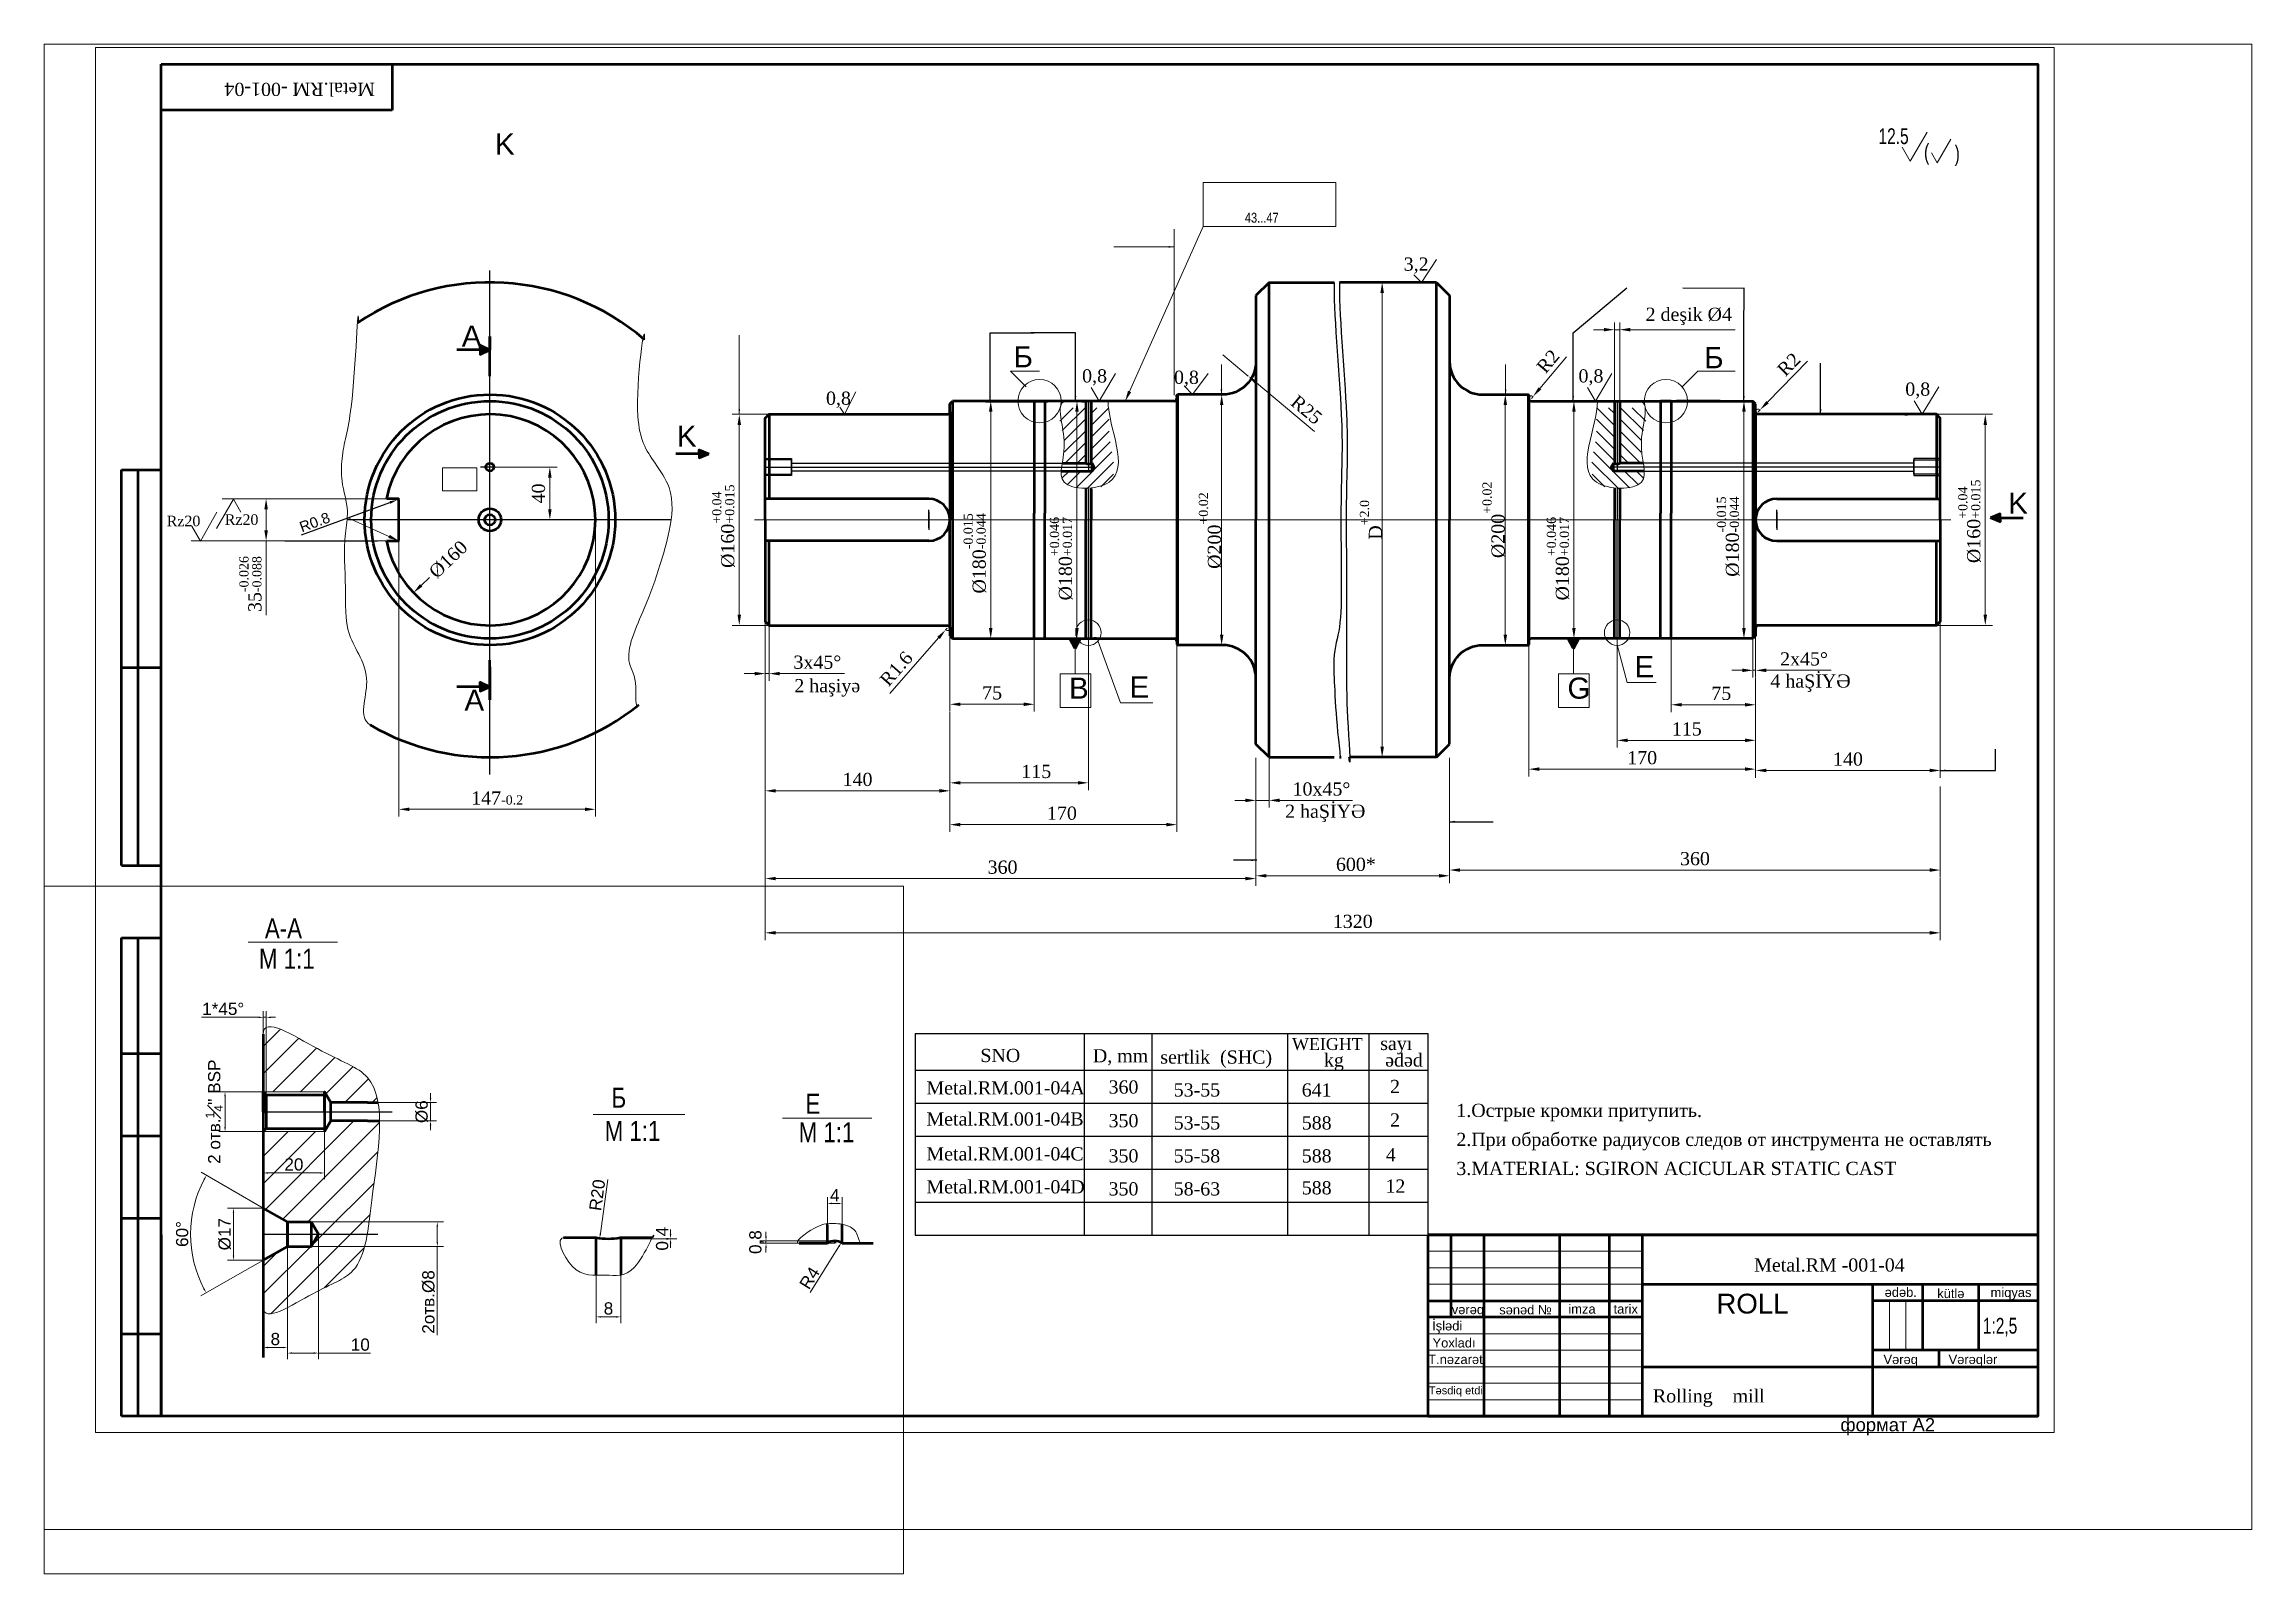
# Paper-space layout 'val 5-10' of a CAD drawing. Header units: millimetres. Extents: x -17 to 452, y -48 to 276.
# The model-space entities are those that its viewports show. They can reach past a viewport. Long polylines and large blocks are cut down to what shows.
import ezdxf

# ---------------------------------------------------------------- set-up
doc = ezdxf.new("R2010")
doc.units = ezdxf.units.MM
doc.header["$LTSCALE"] = 3
for name, pattern in [('ACAD_ISO04W100', [30, 24, -3, 0, -3]), ('ACAD_ISO05W100', [33, 24, -3, 0, -3, 0, -3]), ('DASHED2', [9.525, 6.35, -3.175])]:
    doc.linetypes.add(name, pattern=pattern)
for name, color, linetype, lineweight in [('AM_5', 3, 'Continuous', 25), ('êîíòóðíàÿ', 7, 'Continuous', 53), ('îñåâûå', 101, 'ACAD_ISO04W100', 20), ('контурная', 7, 'Continuous', 50), ('невидимые', 7, 'DASHED2', 25), ('осевые', 1, 'ACAD_ISO04W100', 25), ('размеры', 80, 'ACAD_ISO05W100', 25), ('тонкая', 7, 'Continuous', 20), ('тонкий', 7, 'Continuous', 20)]:
    doc.layers.add(name, color=color, linetype=linetype, lineweight=lineweight)
doc.layers.add('осевая', color=4, linetype='Continuous')
doc.layers.add('построения', color=2, linetype='Continuous', lineweight=25, plot=False)
doc.styles.add('s1v2.5', font='arial.ttf', dxfattribs={"width": 0.7, "height": 2.5})
doc.styles.add('s2.5v4', font='times.ttf', dxfattribs={"height": 10})
doc.styles.add('s25x4', font='times.ttf', dxfattribs={"height": 100})
doc.styles.add('s3v2.5', font='arial.ttf', dxfattribs={"width": 0.8, "height": 7.5})
doc.styles.add('s4v4', font='arial.ttf', dxfattribs={"height": 16})
doc.styles.get("Standard").update_dxf_attribs({"font": 'arial.ttf'})
doc.dimstyles.new('s1v4', dxfattribs={"dimtxt": 4, "dimasz": 1.5, "dimexe": 2, "dimexo": 0, "dimgap": 0.7, "dimtad": 1, "dimtxsty": 'Standard', "dimcen": 2.5, "dimadec": 0, "dimazin": 0, "dimtfac": 1, "dimtix": 1, "dimtmove": 0, "dimatfit": 3, "dimfxl": 1, "dimlwd": -1, "dimlwe": 20, "dimarcsym": 0})
doc.dimstyles.new('s2.5v4', dxfattribs={"dimtxt": 10, "dimasz": 8, "dimexe": 5.5, "dimexo": 0.5, "dimgap": 3.5, "dimtad": 1, "dimdec": 0, "dimtxsty": 's2.5v4', "dimcen": 2.5, "dimclrd": 256, "dimclre": 1, "dimclrt": 256, "dimadec": 0, "dimazin": 0, "dimtfac": 1, "dimtdec": 0, "dimtmove": 0, "dimatfit": 3, "dimfxl": 1, "dimlwd": -1, "dimlwe": -1, "dimarcsym": 0})
doc.dimstyles.new('s2v4', dxfattribs={"dimtxt": 8, "dimasz": 6, "dimexe": 3, "dimexo": 0, "dimgap": 1.5, "dimtad": 1, "dimtxsty": 'Standard', "dimcen": 2.5, "dimadec": 0, "dimazin": 0, "dimtfac": 1, "dimtmove": 0, "dimatfit": 3, "dimfxl": 1, "dimarcsym": 0})
doc.dimstyles.new('s3v2.5', dxfattribs={"dimtxt": 7.5, "dimasz": 4, "dimexe": 1.25, "dimexo": 0.625, "dimtad": 1, "dimtxsty": 's3v2.5', "dimcen": 1.5, "dimclrd": 6, "dimclre": 256, "dimclrt": 1, "dimadec": 0, "dimazin": 0, "dimtfac": 1, "dimtmove": 0, "dimatfit": 3, "dimfxl": 1, "dimlwd": -1, "dimlwe": -1, "dimarcsym": 0})
pattern_1 = [(45, (23601.94, 4086.517), (-4.49013, 4.49013), [])]

psp = doc.layouts.new('val 5-10')

msp = doc.modelspace()

# ---------------------------------------------------------------- texts
at = {"layer": 'AM_5', "style": 's25x4'}
for s, height, p in [('WEIGHT', 9, (24251.557, 4730.338)), ('sayı', 10, (24318.378, 4730.338)), ('SNO', 10, (24015.282, 4721.229)), ('D, mm', 10, (24100.55, 4720.972)), ('sertlik  (SHC)', 10, (24151.663, 4719.998)), ('kg', 10, (24275.735, 4717.734)), ('ədəd', 10, (24322.147, 4717.734)), ('2', 10, (24325.838, 4697.721)), ('Metal.RM.001-04A', 10, (23974.39, 4696.629)), ('360', 10, (24112.446, 4697.295)), ('53-55', 10, (24161.827, 4695.085)), ('641', 10, (24258.897, 4695.07)), ('Metal.RM.001-04B', 10, (23974.39, 4673.067)), ('350', 10, (24112.446, 4671.778)), ('53-55', 10, (24161.827, 4670.085)), ('588', 10, (24258.897, 4670.07)), ('2', 10, (24325.838, 4672.329)), ('Metal.RM.001-04C', 10, (23974.39, 4646.629)), ('350', 10, (24112.446, 4645.085)), ('55-58', 10, (24161.827, 4645.085)), ('588', 10, (24258.897, 4645.07)), ('4', 10, (24322.65, 4645.907)), ('Metal.RM.001-04D', 10, (23974.39, 4621.629)), ('350', 10, (24112.446, 4620.085)), ('58-63', 10, (24161.827, 4620.085)), ('588', 10, (24258.897, 4620.907)), ('12', 10, (24322.333, 4622.177))]:
    msp.add_text(s, height=height, dxfattribs=at).set_placement(p)
at = {"layer": 'контурная', "style": 's4v4'}
for s, p in [('K', (23647.331, 5409.123)), ('A', (23622.16, 5263.551)), ('K', (23785.225, 5187.753)), ('K', (24794.531, 5136.84)), ('E', (24511.114, 5012.901)), ('В', (24082.489, 4996.671)), ('E', (24128.448, 4997.556)), ('G', (24460.338, 4996.671)), ('A', (23624.185, 4987.599))]:
    msp.add_text(s, height=16, dxfattribs=at).set_placement(p)
at = {"layer": 'контурная', "style": 's3v2.5', "width": 0.8}
for s, p in [('A-A', (23689.94, 4263.183)), ('M 1:1', (23688.004, 4253.243)), ('Б', (23803.148, 4207.854)), ('E', (23866.491, 4205.879)), ('М 1:1', (23800.904, 4197.027)), ('M 1:1', (23864.247, 4196.546))]:
    msp.add_text(s, height=6.5, dxfattribs=at).set_placement(p)
at = {"layer": 'тонкая', "style": 's2.5v4'}
msp.add_text('    Metal.RM -001-04', height=10, rotation=180, dxfattribs=at).set_placement((23571.486, 5463.56))
at = {"layer": 'тонкая', "style": 's1v2.5', "width": 0.7}
for s, p in [('12.5', (24696.127, 5417.064)), ('(', (24730.636, 5405.203)), (')', (24753.83, 5404.073)), ('1:2,5', (24775.216, 4515.33))]:
    msp.add_text(s, height=12, dxfattribs=at).set_placement(p)
at = {"layer": 'тонкая'}
for s, height, style, p in [('Rz20', 8, 's2.5v4', (23398.491, 5127.369)), ('Rz20', 8, 's2.5v4', (23442.477, 5128.431)), ('4 haŞİYƏ', 10, 's2.5v4', (24614.18, 5005.055)), ('2 haşiyə', 10, 's2.5v4', (23874.237, 5001.525)), ('2 haŞİYƏ', 10, 's2.5v4', (24246.299, 4906.347)), ('1.Острые кромки притупить.                                                                                            ', 10, 's2.5v4', (24376.086, 4679.592)), ('2.При обработке радиусов следов от инструмента не оставлять', 10, 's2.5v4', (24376.086, 4657.575)), ('3.MATERIAL: SGIRON ACICULAR STATIC CAST', 10, 's2.5v4', (24376.086, 4635.576)), ('    Metal.RM -001-04', 10, 's2.5v4', (24586.789, 4562.374)), ('ədəb.', 7, 's4v4', (24700.752, 4543.227)), ('kütlə', 7, 's4v4', (24740.64, 4542.303)), ('miqyas', 7, 's4v4', (24781.089, 4543.072)), ('ROLL', 15, 's4v4', (24573.208, 4530.585)), ('vərəq', 7, 's4v4', (24372.626, 4530.101)), ('sənəd №', 7, 's4v4', (24408.596, 4529.936)), ('imza     tarix', 7, 's4v4', (24461.038, 4530.521)), ('İşlədi', 7, 's4v4', (24357.747, 4517.758)), ('Yoxladı', 7, 's4v4', (24358.046, 4504.834)), ('T.nəzarət', 7, 's4v4', (24354.762, 4492.327)), ('Vərəq', 7, 's4v4', (24699.886, 4492.294)), ('Vərəqlər', 7, 's4v4', (24749.236, 4492.294)), ('Təsdiq etdi', 6, 's4v4', (24355.234, 4469.321)), ('Rolling    mill  ', 10, 's2.5v4', (24525.105, 4463.139)), ('формат А2', 10, 's4v4', (24667.245, 4441.274))]:
    msp.add_text(s, height=height, dxfattribs=dict(at, style=style)).set_placement(p)
at = {"layer": 'тонкий', "style": 's3v2.5', "width": 0.8}
msp.add_text('43...47', height=7.5, dxfattribs=at).set_placement((24215.754, 5357.488))
at = {"layer": 'тонкий'}
for s, height, style, p in [('3,2', 10, 's2.5v4', (24336.18, 5321.118)), ('Б', 16, 's4v4', (24040.455, 5247.892)), ('Б', 16, 's4v4', (24564.025, 5247.146)), ('0,8', 10, 's2.5v4', (24092.414, 5236.356)), ('0,8', 10, 's2.5v4', (24162.037, 5235.323)), ('0,8', 10, 's2.5v4', (24468.698, 5236.356)), ('0,8', 10, 's2.5v4', (24716.412, 5226.356)), ('0,8', 10, 's2.5v4', (23898.259, 5219.446))]:
    msp.add_text(s, height=height, dxfattribs=dict(at, style=style)).set_placement(p)

# ---------------------------------------------------------------- blocks, each defined once
blk = doc.blocks.new('*D1332')
at = {"layer": 'Defpoints', "color": 0, "transparency": 16777216}
for p in [(24224.17, 4952.24), (24370.97, 4952.24), (24224.17, 4862.42)]:
    blk.add_point(p, dxfattribs=at)
at = {"layer": 'тонкая', "color": 1, "transparency": 16777216}
for p, q in [((24224.17, 4951.74), (24224.17, 4856.92)), ((24370.97, 4951.74), (24370.97, 4856.92))]:
    blk.add_line(p, q, dxfattribs=at)
at = {"layer": 'тонкая', "transparency": 16777216}
blk.add_line((24362.97, 4862.42), (24232.17, 4862.42), dxfattribs=at)
for points in [[(24232.17, 4863.75), (24232.17, 4861.09), (24224.17, 4862.42)], [(24362.97, 4863.75), (24362.97, 4861.09), (24370.97, 4862.42)]]:
    blk.add_solid(points, dxfattribs=at)
at = {"layer": 'тонкая', "transparency": 16777216, "insert": (24299.93, 4871.01), "char_height": 10, "attachment_point": 5, "style": 's2.5v4'}
blk.add_mtext('600*', dxfattribs=at)
blk = doc.blocks.new('*D1344')
at = {"layer": 'Defpoints', "color": 0, "transparency": 16777216}
for p in [(23852.17, 5055.24), (24224.17, 4924.84), (23852.17, 4860.31)]:
    blk.add_point(p, dxfattribs=at)
at = {"layer": 'тонкий', "color": 1, "transparency": 16777216}
for p, q in [((23852.17, 5054.74), (23852.17, 4854.81)), ((24224.17, 4924.34), (24224.17, 4854.81))]:
    blk.add_line(p, q, dxfattribs=at)
at = {"layer": 'тонкий', "transparency": 16777216}
blk.add_line((24216.17, 4860.31), (23860.17, 4860.31), dxfattribs=at)
for points in [[(23860.17, 4861.65), (23860.17, 4858.98), (23852.17, 4860.31)], [(24216.17, 4861.65), (24216.17, 4858.98), (24224.17, 4860.31)]]:
    blk.add_solid(points, dxfattribs=at)
at = {"layer": 'тонкий', "transparency": 16777216, "insert": (24032.11, 4868.9), "char_height": 10, "attachment_point": 5, "style": 's2.5v4'}
blk.add_mtext('360', dxfattribs=at)
blk = doc.blocks.new('*D1333')
at = {"layer": 'Defpoints', "color": 0, "transparency": 16777216}
for p in [(24199.17, 5257.24), (24218.37, 5241.24)]:
    blk.add_point(p, dxfattribs=at)
at = {"layer": 'тонкая', "transparency": 16777216}
for p, q in [((24199.17, 5257.24), (24218.37, 5241.24)), ((24268.67, 5199.33), (24224.52, 5236.11))]:
    blk.add_line(p, q, dxfattribs=at)
blk.add_solid([(24225.37, 5237.14), (24223.67, 5235.09), (24218.37, 5241.24)], dxfattribs=at)
at = {"layer": 'тонкая', "transparency": 16777216, "insert": (24262.49, 5215.65), "char_height": 10, "attachment_point": 5, "rotation": 320.19634, "style": 's2.5v4'}
blk.add_mtext('R25', dxfattribs=at)
blk = doc.blocks.new('*D1345')
at = {"layer": 'Defpoints', "color": 0, "transparency": 16777216}
for p in [(23832.5, 5212.24), (23855.17, 5212.24), (23861.17, 5052.24)]:
    blk.add_point(p, dxfattribs=at)
at = {"layer": 'тонкая', "color": 1, "transparency": 16777216}
for p, q in [((23854.67, 5212.24), (23827, 5212.24)), ((23860.67, 5052.24), (23827, 5052.24))]:
    blk.add_line(p, q, dxfattribs=at)
at = {"layer": 'тонкая', "transparency": 16777216}
blk.add_line((23832.5, 5060.24), (23832.5, 5204.24), dxfattribs=at)
for points in [[(23831.17, 5204.24), (23833.83, 5204.24), (23832.5, 5212.24)], [(23831.17, 5060.24), (23833.83, 5060.24), (23832.5, 5052.24)]]:
    blk.add_solid(points, dxfattribs=at)
at = {"layer": 'тонкая', "transparency": 16777216, "insert": (23820.54, 5127.4), "char_height": 10, "attachment_point": 5, "rotation": 90, "style": 's2.5v4'}
blk.add_mtext('%%C160{\\H0.7x;\\S+0.04^ +0.015;}', dxfattribs=at)
blk = doc.blocks.new('*D1346')
at = {"layer": 'Defpoints', "color": 0, "transparency": 16777216}
for p in [(23701.38, 5187.44), (23585.58, 5077.04)]:
    blk.add_point(p, dxfattribs=at)
at = {"layer": 'тонкая', "transparency": 16777216}
blk.add_line((23597.59, 5088.48), (23591.37, 5082.56), dxfattribs=at)
blk.add_solid([(23590.45, 5083.52), (23592.29, 5081.59), (23585.58, 5077.04)], dxfattribs=at)
at = {"layer": 'тонкая', "transparency": 16777216, "insert": (23611.98, 5102.2), "char_height": 10, "attachment_point": 5, "rotation": 43.63463, "style": 's2.5v4'}
blk.add_mtext('%%C160', dxfattribs=at)
blk = doc.blocks.new('*D1347')
at = {"layer": 'Defpoints', "color": 0, "transparency": 16777216}
for p in [(23723.48, 5132.24), (23574.48, 5116.84), (23574.48, 4912.81)]:
    blk.add_point(p, dxfattribs=at)
at = {"layer": 'тонкая', "color": 1, "transparency": 16777216}
for p, q in [((23723.48, 5131.74), (23723.48, 4907.31)), ((23574.48, 5116.34), (23574.48, 4907.31))]:
    blk.add_line(p, q, dxfattribs=at)
at = {"layer": 'тонкая', "transparency": 16777216}
blk.add_line((23715.48, 4912.81), (23582.48, 4912.81), dxfattribs=at)
for points in [[(23582.48, 4914.14), (23582.48, 4911.48), (23574.48, 4912.81)], [(23715.48, 4914.14), (23715.48, 4911.48), (23723.48, 4912.81)]]:
    blk.add_solid(points, dxfattribs=at)
at = {"layer": 'тонкая', "transparency": 16777216, "insert": (23648.98, 4921.41), "char_height": 10, "attachment_point": 5, "style": 's2.5v4'}
blk.add_mtext('147{\\H0.7x;\\S^ -0.2;}', dxfattribs=at)
blk = doc.blocks.new('*D1348')
at = {"layer": 'Defpoints', "color": 0, "transparency": 16777216}
for p in [(23473.83, 5148.24), (23565.1, 5148.24), (23565.1, 5116.24)]:
    blk.add_point(p, dxfattribs=at)
at = {"layer": 'тонкая', "color": 1, "transparency": 16777216}
for p, q in [((23564.6, 5148.24), (23468.33, 5148.24)), ((23564.6, 5116.24), (23468.33, 5116.24))]:
    blk.add_line(p, q, dxfattribs=at)
at = {"layer": 'тонкая', "transparency": 16777216}
for p, q in [((23473.83, 5140.24), (23473.83, 5124.24)), ((23473.83, 5116.24), (23473.83, 5060.04))]:
    blk.add_line(p, q, dxfattribs=at)
for points in [[(23472.5, 5140.24), (23475.16, 5140.24), (23473.83, 5148.24)], [(23472.5, 5124.24), (23475.16, 5124.24), (23473.83, 5116.24)]]:
    blk.add_solid(points, dxfattribs=at)
at = {"layer": 'тонкая', "transparency": 16777216, "insert": (23461.95, 5083.57), "char_height": 10, "attachment_point": 5, "rotation": 90, "style": 's2.5v4'}
blk.add_mtext('35{\\H0.7x;\\S-0.026^ -0.088;}', dxfattribs=at)
blk = doc.blocks.new('*D1349')
at = {"layer": 'Defpoints', "color": 0, "transparency": 16777216}
for p in [(23647, 5172.26), (23688.91, 5172.26), (23670.75, 5132.24)]:
    blk.add_point(p, dxfattribs=at)
at = {"layer": 'тонкая', "color": 1, "transparency": 16777216}
for p, q in [((23647.5, 5172.26), (23694.41, 5172.26)), ((23671.25, 5132.24), (23694.41, 5132.24))]:
    blk.add_line(p, q, dxfattribs=at)
at = {"layer": 'тонкая', "transparency": 16777216}
blk.add_line((23688.91, 5140.24), (23688.91, 5164.26), dxfattribs=at)
for points in [[(23687.58, 5164.26), (23690.24, 5164.26), (23688.91, 5172.26)], [(23687.58, 5140.24), (23690.24, 5140.24), (23688.91, 5132.24)]]:
    blk.add_solid(points, dxfattribs=at)
at = {"layer": 'тонкая', "transparency": 16777216, "insert": (23680.32, 5152.25), "char_height": 10, "attachment_point": 5, "rotation": 90, "style": 's2.5v4'}
blk.add_mtext('40', dxfattribs=at)
blk = doc.blocks.new('*D1350')
at = {"layer": 'Defpoints', "color": 0, "transparency": 16777216}
for p in [(23855.17, 5052.24), (23852.17, 5036.19), (23855.17, 5015.67)]:
    blk.add_point(p, dxfattribs=at)
at = {"layer": 'тонкая', "color": 1, "transparency": 16777216}
for p, q in [((23855.17, 5051.74), (23855.17, 5010.17)), ((23852.17, 5035.69), (23852.17, 5010.17))]:
    blk.add_line(p, q, dxfattribs=at)
at = {"layer": 'тонкая', "transparency": 16777216}
for p, q in [((23844.17, 5015.67), (23836.17, 5015.67)), ((23852.17, 5015.67), (23855.17, 5015.67)), ((23863.17, 5015.67), (23912.24, 5015.67))]:
    blk.add_line(p, q, dxfattribs=at)
for points in [[(23844.17, 5017), (23844.17, 5014.34), (23852.17, 5015.67)], [(23863.17, 5017), (23863.17, 5014.34), (23855.17, 5015.67)]]:
    blk.add_solid(points, dxfattribs=at)
at = {"layer": 'тонкая', "transparency": 16777216, "insert": (23891.7, 5024.26), "char_height": 10, "attachment_point": 5, "style": 's2.5v4'}
blk.add_mtext('3x45%%D', dxfattribs=at)
blk = doc.blocks.new('*D1351')
at = {"layer": 'Defpoints', "color": 0, "transparency": 16777216}
for p in [(23988.85, 5048.74), (23990.17, 5050.24)]:
    blk.add_point(p, dxfattribs=at)
at = {"layer": 'тонкая', "transparency": 16777216}
for p, q in [((23990.17, 5050.24), (23988.85, 5048.74)), ((23946.67, 5000.71), (23983.57, 5042.73))]:
    blk.add_line(p, q, dxfattribs=at)
at = {"layer": 'тонкая', "color": 1, "transparency": 16777216}
blk.add_arc((23990.17, 5050.24), 2, 228.70862, 345.67606, dxfattribs=at)
at = {"layer": 'тонкая', "transparency": 16777216}
blk.add_solid([(23982.57, 5043.61), (23984.57, 5041.85), (23988.85, 5048.74)], dxfattribs=at)
at = {"layer": 'тонкая', "transparency": 16777216, "insert": (23951.58, 5019.34), "char_height": 10, "attachment_point": 5, "rotation": 48.70862, "style": 's2.5v4'}
blk.add_mtext('R1.6', dxfattribs=at)
blk = doc.blocks.new('*D1352')
at = {"layer": 'Defpoints', "color": 0, "transparency": 16777216}
for p in [(23992.17, 5044.25), (24056.17, 5042.25), (24056.17, 4992.43)]:
    blk.add_point(p, dxfattribs=at)
at = {"layer": 'тонкая', "color": 1, "transparency": 16777216}
for p, q in [((23992.17, 5043.75), (23992.17, 4986.93)), ((24056.17, 5041.75), (24056.17, 4986.93))]:
    blk.add_line(p, q, dxfattribs=at)
at = {"layer": 'тонкая', "transparency": 16777216}
blk.add_line((24000.17, 4992.43), (24048.17, 4992.43), dxfattribs=at)
for points in [[(24000.17, 4993.76), (24000.17, 4991.1), (23992.17, 4992.43)], [(24048.17, 4993.76), (24048.17, 4991.1), (24056.17, 4992.43)]]:
    blk.add_solid(points, dxfattribs=at)
at = {"layer": 'тонкая', "transparency": 16777216, "insert": (24024.17, 5001.03), "char_height": 10, "attachment_point": 5, "style": 's2.5v4'}
blk.add_mtext('75', dxfattribs=at)
blk = doc.blocks.new('*D1353')
at = {"layer": 'Defpoints', "color": 0, "transparency": 16777216}
for p in [(24097.17, 5042.25), (23992.17, 4986.93), (24097.17, 4932.87)]:
    blk.add_point(p, dxfattribs=at)
at = {"layer": 'тонкая', "color": 1, "transparency": 16777216}
for p, q in [((24097.17, 5041.75), (24097.17, 4927.37)), ((23992.17, 4986.43), (23992.17, 4927.37))]:
    blk.add_line(p, q, dxfattribs=at)
at = {"layer": 'тонкая', "transparency": 16777216}
blk.add_line((24000.17, 4932.87), (24089.17, 4932.87), dxfattribs=at)
for points in [[(24000.17, 4934.2), (24000.17, 4931.54), (23992.17, 4932.87)], [(24089.17, 4934.2), (24089.17, 4931.54), (24097.17, 4932.87)]]:
    blk.add_solid(points, dxfattribs=at)
at = {"layer": 'тонкая', "transparency": 16777216, "insert": (24057.67, 4941.46), "char_height": 10, "attachment_point": 5, "style": 's2.5v4'}
blk.add_mtext('115', dxfattribs=at)
blk = doc.blocks.new('*D1334')
at = {"layer": 'Defpoints', "color": 0, "transparency": 16777216}
for p in [(24164.17, 5037.74), (23992.17, 4953.93), (24164.17, 4901.19)]:
    blk.add_point(p, dxfattribs=at)
at = {"layer": 'тонкая', "color": 1, "transparency": 16777216}
for p, q in [((24164.17, 5037.24), (24164.17, 4895.69)), ((23992.17, 4953.43), (23992.17, 4895.69))]:
    blk.add_line(p, q, dxfattribs=at)
at = {"layer": 'тонкая', "transparency": 16777216}
blk.add_line((24000.17, 4901.19), (24156.17, 4901.19), dxfattribs=at)
for points in [[(24000.17, 4902.52), (24000.17, 4899.86), (23992.17, 4901.19)], [(24156.17, 4902.52), (24156.17, 4899.86), (24164.17, 4901.19)]]:
    blk.add_solid(points, dxfattribs=at)
at = {"layer": 'тонкая', "transparency": 16777216, "insert": (24077.1, 4909.79), "char_height": 10, "attachment_point": 5, "style": 's2.5v4'}
blk.add_mtext('170', dxfattribs=at)
blk = doc.blocks.new('*D1335')
at = {"layer": 'Defpoints', "color": 0, "transparency": 16777216}
for p in [(23852.17, 4926.81), (23852.17, 4926.81), (23992.17, 4926.81)]:
    blk.add_point(p, dxfattribs=at)
at = {"layer": 'тонкая', "color": 1, "transparency": 16777216}
for p, q in [((23852.17, 4927.31), (23852.17, 4932.31)), ((23992.17, 4927.31), (23992.17, 4932.31))]:
    blk.add_line(p, q, dxfattribs=at)
at = {"layer": 'тонкая', "transparency": 16777216}
blk.add_line((23984.17, 4926.81), (23860.17, 4926.81), dxfattribs=at)
for points in [[(23860.17, 4928.15), (23860.17, 4925.48), (23852.17, 4926.81)], [(23984.17, 4928.15), (23984.17, 4925.48), (23992.17, 4926.81)]]:
    blk.add_solid(points, dxfattribs=at)
at = {"layer": 'тонкая', "transparency": 16777216, "insert": (23922.17, 4935.4), "char_height": 10, "attachment_point": 5, "style": 's2.5v4'}
blk.add_mtext('140', dxfattribs=at)
blk = doc.blocks.new('*D1354')
at = {"layer": 'Defpoints', "color": 0, "transparency": 16777216}
for p in [(24089.79, 5222.24), (24088.2, 5042.25), (24088.5, 5042.25)]:
    blk.add_point(p, dxfattribs=at)
at = {"layer": 'тонкая', "color": 1, "transparency": 16777216}
for p, q in [((24089.29, 5222.24), (24083, 5222.24)), ((24088.7, 5042.25), (24094, 5042.25))]:
    blk.add_line(p, q, dxfattribs=at)
at = {"layer": 'тонкая', "transparency": 16777216}
blk.add_line((24088.5, 5214.24), (24088.5, 5050.25), dxfattribs=at)
for points in [[(24087.16, 5214.24), (24089.83, 5214.24), (24088.5, 5222.24)], [(24087.16, 5050.25), (24089.83, 5050.25), (24088.5, 5042.25)]]:
    blk.add_solid(points, dxfattribs=at)
at = {"layer": 'тонкая', "transparency": 16777216, "insert": (24076.53, 5102.79), "char_height": 10, "attachment_point": 5, "rotation": 90, "style": 's2.5v4'}
blk.add_mtext('%%C180{\\H0.7x;\\S+0.046^ +0.017;}', dxfattribs=at)
blk = doc.blocks.new('*D1355')
at = {"layer": 'Defpoints', "color": 0, "transparency": 16777216}
for p in [(24181.92, 5227.24), (24198.19, 5227.24), (24181.92, 5037.24)]:
    blk.add_point(p, dxfattribs=at)
at = {"layer": 'тонкая', "color": 1, "transparency": 16777216}
for p, q in [((24182.42, 5227.24), (24203.69, 5227.24)), ((24182.42, 5037.24), (24203.69, 5037.24))]:
    blk.add_line(p, q, dxfattribs=at)
at = {"layer": 'тонкая', "transparency": 16777216}
blk.add_line((24198.19, 5045.24), (24198.19, 5219.24), dxfattribs=at)
for points in [[(24196.86, 5219.24), (24199.53, 5219.24), (24198.19, 5227.24)], [(24196.86, 5045.24), (24199.53, 5045.24), (24198.19, 5037.24)]]:
    blk.add_solid(points, dxfattribs=at)
at = {"layer": 'тонкая', "transparency": 16777216, "insert": (24189.48, 5124.08), "char_height": 10, "attachment_point": 5, "rotation": 90, "style": 's2.5v4'}
blk.add_mtext('%%C200{\\H0.7x;\\S+0.02^ ;}', dxfattribs=at)
blk = doc.blocks.new('*D1356')
at = {"layer": 'Defpoints', "color": 0, "transparency": 16777216}
for p in [(24023, 5222.24), (24023.12, 5222.24), (24023, 5042.25)]:
    blk.add_point(p, dxfattribs=at)
at = {"layer": 'тонкая', "color": 1, "transparency": 16777216}
for p, q in [((24023.5, 5222.24), (24028.62, 5222.24)), ((24023.5, 5042.25), (24028.62, 5042.25))]:
    blk.add_line(p, q, dxfattribs=at)
at = {"layer": 'тонкая', "transparency": 16777216}
blk.add_line((24023.12, 5050.25), (24023.12, 5214.24), dxfattribs=at)
for points in [[(24021.79, 5214.24), (24024.45, 5214.24), (24023.12, 5222.24)], [(24021.79, 5050.25), (24024.45, 5050.25), (24023.12, 5042.25)]]:
    blk.add_solid(points, dxfattribs=at)
at = {"layer": 'тонкая', "transparency": 16777216, "insert": (24011.16, 5106.79), "char_height": 10, "attachment_point": 5, "rotation": 90, "style": 's2.5v4'}
blk.add_mtext('%%C180{\\H0.7x;\\S-0.015^ -0.044;}', dxfattribs=at)
blk = doc.blocks.new('*D1357')
at = {"layer": 'Defpoints', "color": 0, "transparency": 16777216}
for p in [(23573.32, 5147.43), (23573.88, 5147.64)]:
    blk.add_point(p, dxfattribs=at)
at = {"layer": 'тонкая', "color": 0, "lineweight": -2, "transparency": 16777216}
for p, q in [((23573.88, 5147.64), (23573.32, 5147.43)), ((23500.74, 5120.81), (23567.69, 5145.37))]:
    blk.add_line(p, q, dxfattribs=at)
blk.add_arc((23573.88, 5147.64), 0.6, 90, 200.14207, dxfattribs=at)
at = {"layer": 'тонкая', "color": 0, "transparency": 16777216}
blk.add_solid([(23567.34, 5146.31), (23568.03, 5144.43), (23573.32, 5147.43)], dxfattribs=at)
at = {"layer": 'тонкая', "color": 0, "transparency": 16777216, "insert": (23510.67, 5130.4), "char_height": 8, "attachment_point": 5, "rotation": 20.14207}
blk.add_mtext('R0.8', dxfattribs=at)
blk = doc.blocks.new('*D1358')
at = {"layer": 'Defpoints', "color": 0, "transparency": 16777216}
for p in [(24306.29, 5312.24), (24319.86, 5312.24), (24306.29, 4952.24)]:
    blk.add_point(p, dxfattribs=at)
at = {"layer": 'тонкая', "color": 1, "transparency": 16777216}
for p, q in [((24306.79, 5312.24), (24325.36, 5312.24)), ((24306.79, 4952.24), (24325.36, 4952.24))]:
    blk.add_line(p, q, dxfattribs=at)
at = {"layer": 'тонкая', "transparency": 16777216}
blk.add_line((24319.86, 4960.24), (24319.86, 5304.24), dxfattribs=at)
for points in [[(24318.52, 5304.24), (24321.19, 5304.24), (24319.86, 5312.24)], [(24318.52, 4960.24), (24321.19, 4960.24), (24319.86, 4952.24)]]:
    blk.add_solid(points, dxfattribs=at)
at = {"layer": 'тонкая', "transparency": 16777216, "insert": (24311.36, 5132.24), "char_height": 10, "attachment_point": 5, "rotation": 90, "style": 's2.5v4'}
blk.add_mtext('D{\\H0.7x;\\S+2.0^ ;}', dxfattribs=at)
blk = doc.blocks.new('*D1359')
at = {"layer": 'Defpoints', "color": 0, "transparency": 16777216}
for p in [(24432.97, 5224.24), (24434.26, 5225.77)]:
    blk.add_point(p, dxfattribs=at)
at = {"layer": 'тонкая', "transparency": 16777216}
for p, q in [((24459.61, 5255.88), (24439.41, 5231.89)), ((24432.97, 5224.24), (24434.26, 5225.77))]:
    blk.add_line(p, q, dxfattribs=at)
at = {"layer": 'тонкая', "color": 1, "transparency": 16777216}
blk.add_arc((24432.97, 5224.24), 2, 49.89856, 165.67606, dxfattribs=at)
at = {"layer": 'тонкая', "transparency": 16777216}
blk.add_solid([(24438.39, 5232.75), (24440.43, 5231.03), (24434.26, 5225.77)], dxfattribs=at)
at = {"layer": 'тонкая', "transparency": 16777216, "insert": (24445.59, 5252.42), "char_height": 10, "attachment_point": 5, "rotation": 49.89856, "style": 's2.5v4'}
blk.add_mtext('R2', dxfattribs=at)
blk = doc.blocks.new('*D1360')
at = {"layer": 'Defpoints', "color": 0, "transparency": 16777216}
for p in [(24495.97, 5276.4), (24495.97, 5222.24), (24499.97, 5222.24)]:
    blk.add_point(p, dxfattribs=at)
at = {"layer": 'тонкая', "color": 1, "transparency": 16777216}
for p, q in [((24495.97, 5222.74), (24495.97, 5281.9)), ((24499.97, 5222.74), (24499.97, 5281.9))]:
    blk.add_line(p, q, dxfattribs=at)
at = {"layer": 'тонкая', "transparency": 16777216}
for p, q in [((24487.97, 5276.4), (24479.97, 5276.4)), ((24495.97, 5276.4), (24499.97, 5276.4)), ((24507.97, 5276.4), (24587.37, 5276.4))]:
    blk.add_line(p, q, dxfattribs=at)
for points in [[(24487.97, 5277.74), (24487.97, 5275.07), (24495.97, 5276.4)], [(24507.97, 5277.74), (24507.97, 5275.07), (24499.97, 5276.4)]]:
    blk.add_solid(points, dxfattribs=at)
at = {"layer": 'тонкая', "transparency": 16777216, "insert": (24552.3, 5286.44), "char_height": 10, "attachment_point": 5, "style": 's2.5v4'}
blk.add_mtext('2 de{\\fTimes New Roman|b0|i0|c238|p18;şik }%%C4', dxfattribs=at)
blk = doc.blocks.new('*D1361')
at = {"layer": 'Defpoints', "color": 0, "transparency": 16777216}
for p in [(24413.22, 5227.24), (24413.22, 5227.24), (24413.22, 5037.24)]:
    blk.add_point(p, dxfattribs=at)
at = {"layer": 'тонкая', "color": 1, "transparency": 16777216}
for p, q in [((24412.72, 5227.24), (24407.72, 5227.24)), ((24412.72, 5037.24), (24407.72, 5037.24))]:
    blk.add_line(p, q, dxfattribs=at)
at = {"layer": 'тонкая', "transparency": 16777216}
blk.add_line((24413.22, 5045.24), (24413.22, 5219.24), dxfattribs=at)
for points in [[(24411.88, 5219.24), (24414.55, 5219.24), (24413.22, 5227.24)], [(24411.88, 5045.24), (24414.55, 5045.24), (24413.22, 5037.24)]]:
    blk.add_solid(points, dxfattribs=at)
at = {"layer": 'тонкая', "transparency": 16777216, "insert": (24404.5, 5132.24), "char_height": 10, "attachment_point": 5, "rotation": 90, "style": 's2.5v4'}
blk.add_mtext('%%C200{\\H0.7x;\\S+0.02^ ;}', dxfattribs=at)
blk = doc.blocks.new('*D1336')
at = {"layer": 'Defpoints', "color": 0, "transparency": 16777216}
for p in [(24466.5, 5222.24), (24464.93, 5042.25), (24465.23, 5042.25)]:
    blk.add_point(p, dxfattribs=at)
at = {"layer": 'тонкая', "color": 1, "transparency": 16777216}
for p, q in [((24466, 5222.24), (24459.73, 5222.24)), ((24465.43, 5042.25), (24470.73, 5042.25))]:
    blk.add_line(p, q, dxfattribs=at)
at = {"layer": 'тонкая', "transparency": 16777216}
blk.add_line((24465.23, 5214.24), (24465.23, 5050.25), dxfattribs=at)
for points in [[(24463.89, 5214.24), (24466.56, 5214.24), (24465.23, 5222.24)], [(24463.89, 5050.25), (24466.56, 5050.25), (24465.23, 5042.25)]]:
    blk.add_solid(points, dxfattribs=at)
at = {"layer": 'тонкая', "transparency": 16777216, "insert": (24453.26, 5102.79), "char_height": 10, "attachment_point": 5, "rotation": 90, "style": 's2.5v4'}
blk.add_mtext('%%C180{\\H0.7x;\\S+0.046^ +0.017;}', dxfattribs=at)
blk = doc.blocks.new('*D1337')
at = {"layer": 'Defpoints', "color": 0, "transparency": 16777216}
for p in [(24577.67, 5222.24), (24594.11, 5222.24), (24577.67, 5042.25)]:
    blk.add_point(p, dxfattribs=at)
at = {"layer": 'тонкая', "color": 1, "transparency": 16777216}
for p, q in [((24578.17, 5222.24), (24599.61, 5222.24)), ((24578.17, 5042.25), (24599.61, 5042.25))]:
    blk.add_line(p, q, dxfattribs=at)
at = {"layer": 'тонкая', "transparency": 16777216}
blk.add_line((24594.11, 5050.25), (24594.11, 5214.24), dxfattribs=at)
for points in [[(24592.77, 5214.24), (24595.44, 5214.24), (24594.11, 5222.24)], [(24592.77, 5050.25), (24595.44, 5050.25), (24594.11, 5042.25)]]:
    blk.add_solid(points, dxfattribs=at)
at = {"layer": 'тонкая', "transparency": 16777216, "insert": (24582.15, 5119.51), "char_height": 10, "attachment_point": 5, "rotation": 90, "style": 's2.5v4'}
blk.add_mtext('%%C180{\\H0.7x;\\S-0.015^ -0.044;}', dxfattribs=at)
blk = doc.blocks.new('*D1338')
at = {"layer": 'Defpoints', "color": 0, "transparency": 16777216}
for p in [(24739.47, 5212.24), (24739.47, 5052.24), (24777.06, 5052.24)]:
    blk.add_point(p, dxfattribs=at)
at = {"layer": 'тонкая', "color": 1, "transparency": 16777216}
for p, q in [((24739.97, 5212.24), (24782.56, 5212.24)), ((24739.97, 5052.24), (24782.56, 5052.24))]:
    blk.add_line(p, q, dxfattribs=at)
at = {"layer": 'тонкая', "transparency": 16777216}
blk.add_line((24777.06, 5204.24), (24777.06, 5060.24), dxfattribs=at)
for points in [[(24775.73, 5204.24), (24778.4, 5204.24), (24777.06, 5212.24)], [(24775.73, 5060.24), (24778.4, 5060.24), (24777.06, 5052.24)]]:
    blk.add_solid(points, dxfattribs=at)
at = {"layer": 'тонкая', "transparency": 16777216, "insert": (24765.1, 5131.1), "char_height": 10, "attachment_point": 5, "rotation": 90, "style": 's2.5v4'}
blk.add_mtext('%%C160{\\H0.7x;\\S+0.04^ +0.015;}', dxfattribs=at)
blk = doc.blocks.new('*D1362')
at = {"layer": 'Defpoints', "color": 0, "transparency": 16777216}
for p in [(24600.97, 5042.25), (24602.97, 5044.25), (24602.97, 5018.17)]:
    blk.add_point(p, dxfattribs=at)
at = {"layer": 'тонкая', "color": 1, "transparency": 16777216}
for p, q in [((24600.97, 5041.75), (24600.97, 5012.67)), ((24602.97, 5043.75), (24602.97, 5012.67))]:
    blk.add_line(p, q, dxfattribs=at)
at = {"layer": 'тонкая', "transparency": 16777216}
for p, q in [((24592.97, 5018.17), (24584.97, 5018.17)), ((24600.97, 5018.17), (24602.97, 5018.17)), ((24610.97, 5018.17), (24660.32, 5018.17))]:
    blk.add_line(p, q, dxfattribs=at)
for points in [[(24592.97, 5019.51), (24592.97, 5016.84), (24600.97, 5018.17)], [(24610.97, 5019.51), (24610.97, 5016.84), (24602.97, 5018.17)]]:
    blk.add_solid(points, dxfattribs=at)
at = {"layer": 'тонкая', "transparency": 16777216, "insert": (24639.65, 5026.76), "char_height": 10, "attachment_point": 5, "style": 's2.5v4'}
blk.add_mtext('2x45%%D', dxfattribs=at)
blk = doc.blocks.new('*D1363')
at = {"layer": 'Defpoints', "color": 0, "transparency": 16777216}
for p in [(24742.97, 5055.24), (24602.97, 5012.67), (24602.97, 4942.26)]:
    blk.add_point(p, dxfattribs=at)
at = {"layer": 'тонкая', "color": 1, "transparency": 16777216}
for p, q in [((24742.97, 5054.74), (24742.97, 4936.76)), ((24602.97, 5012.17), (24602.97, 4936.76))]:
    blk.add_line(p, q, dxfattribs=at)
at = {"layer": 'тонкая', "transparency": 16777216}
blk.add_line((24734.97, 4942.26), (24610.97, 4942.26), dxfattribs=at)
for points in [[(24610.97, 4943.59), (24610.97, 4940.93), (24602.97, 4942.26)], [(24734.97, 4943.59), (24734.97, 4940.93), (24742.97, 4942.26)]]:
    blk.add_solid(points, dxfattribs=at)
at = {"layer": 'тонкая', "transparency": 16777216, "insert": (24672.97, 4950.85), "char_height": 10, "attachment_point": 5, "style": 's2.5v4'}
blk.add_mtext('140', dxfattribs=at)
blk = doc.blocks.new('*D1364')
at = {"layer": 'Defpoints', "color": 0, "transparency": 16777216}
for p in [(24538.97, 5042.25), (24602.97, 4992.06), (24602.97, 4942.26)]:
    blk.add_point(p, dxfattribs=at)
at = {"layer": 'тонкая', "color": 1, "transparency": 16777216}
for p, q in [((24538.97, 5041.75), (24538.97, 4986.56)), ((24602.97, 4942.76), (24602.97, 4997.56))]:
    blk.add_line(p, q, dxfattribs=at)
at = {"layer": 'тонкая', "transparency": 16777216}
blk.add_line((24546.97, 4992.06), (24594.97, 4992.06), dxfattribs=at)
for points in [[(24546.97, 4993.39), (24546.97, 4990.72), (24538.97, 4992.06)], [(24594.97, 4993.39), (24594.97, 4990.72), (24602.97, 4992.06)]]:
    blk.add_solid(points, dxfattribs=at)
at = {"layer": 'тонкая', "transparency": 16777216, "insert": (24576.94, 5000.66), "char_height": 10, "attachment_point": 5, "style": 's2.5v4'}
blk.add_mtext('75', dxfattribs=at)
blk = doc.blocks.new('*D1339')
at = {"layer": 'Defpoints', "color": 0, "transparency": 16777216}
for p in [(24497.97, 5042.25), (24602.97, 4965.08), (24602.97, 4942.26)]:
    blk.add_point(p, dxfattribs=at)
at = {"layer": 'тонкая', "color": 1, "transparency": 16777216}
for p, q in [((24497.97, 5041.75), (24497.97, 4959.58)), ((24602.97, 4942.76), (24602.97, 4970.58))]:
    blk.add_line(p, q, dxfattribs=at)
at = {"layer": 'тонкая', "transparency": 16777216}
blk.add_line((24505.97, 4965.08), (24594.97, 4965.08), dxfattribs=at)
for points in [[(24505.97, 4966.42), (24505.97, 4963.75), (24497.97, 4965.08)], [(24594.97, 4966.42), (24594.97, 4963.75), (24602.97, 4965.08)]]:
    blk.add_solid(points, dxfattribs=at)
at = {"layer": 'тонкая', "transparency": 16777216, "insert": (24550.75, 4973.67), "char_height": 10, "attachment_point": 5, "style": 's2.5v4'}
blk.add_mtext('115', dxfattribs=at)
blk = doc.blocks.new('*D1340')
at = {"layer": 'Defpoints', "color": 0, "transparency": 16777216}
for p in [(24742.97, 4930.48), (24370.97, 4897.93), (24742.97, 4866.77)]:
    blk.add_point(p, dxfattribs=at)
at = {"layer": 'тонкая', "color": 1, "transparency": 16777216}
for p, q in [((24742.97, 4929.98), (24742.97, 4861.27)), ((24370.97, 4897.43), (24370.97, 4861.27))]:
    blk.add_line(p, q, dxfattribs=at)
at = {"layer": 'тонкая', "transparency": 16777216}
blk.add_line((24378.97, 4866.77), (24734.97, 4866.77), dxfattribs=at)
for points in [[(24378.97, 4868.1), (24378.97, 4865.43), (24370.97, 4866.77)], [(24734.97, 4868.1), (24734.97, 4865.43), (24742.97, 4866.77)]]:
    blk.add_solid(points, dxfattribs=at)
at = {"layer": 'тонкая', "transparency": 16777216, "insert": (24556.97, 4875.35), "char_height": 10, "attachment_point": 5, "style": 's2.5v4'}
blk.add_mtext('360', dxfattribs=at)
blk = doc.blocks.new('*D1341')
at = {"layer": 'Defpoints', "color": 0, "transparency": 16777216}
for p in [(24742.97, 4861.27), (23852.17, 4854.81), (23852.17, 4819.18)]:
    blk.add_point(p, dxfattribs=at)
at = {"layer": 'тонкая', "color": 1, "transparency": 16777216}
for p, q in [((24742.97, 4860.77), (24742.97, 4813.68)), ((23852.17, 4854.31), (23852.17, 4813.68))]:
    blk.add_line(p, q, dxfattribs=at)
at = {"layer": 'тонкая', "transparency": 16777216}
blk.add_line((24734.97, 4819.18), (23860.17, 4819.18), dxfattribs=at)
for points in [[(23860.17, 4820.52), (23860.17, 4817.85), (23852.17, 4819.18)], [(24734.97, 4820.52), (24734.97, 4817.85), (24742.97, 4819.18)]]:
    blk.add_solid(points, dxfattribs=at)
at = {"layer": 'тонкая', "transparency": 16777216, "insert": (24297.57, 4827.77), "char_height": 10, "attachment_point": 5, "style": 's2.5v4'}
blk.add_mtext('1320', dxfattribs=at)
blk = doc.blocks.new('*D1342')
at = {"layer": 'Defpoints', "color": 0, "transparency": 16777216}
for p in [(24430.97, 5037.74), (24602.97, 4955.9), (24602.97, 4943.26)]:
    blk.add_point(p, dxfattribs=at)
at = {"layer": 'тонкая', "color": 1, "transparency": 16777216}
for p, q in [((24430.97, 5037.24), (24430.97, 4937.76)), ((24602.97, 4955.4), (24602.97, 4937.76))]:
    blk.add_line(p, q, dxfattribs=at)
at = {"layer": 'тонкая', "transparency": 16777216}
blk.add_line((24438.97, 4943.26), (24594.97, 4943.26), dxfattribs=at)
for points in [[(24438.97, 4944.6), (24438.97, 4941.93), (24430.97, 4943.26)], [(24594.97, 4944.6), (24594.97, 4941.93), (24602.97, 4943.26)]]:
    blk.add_solid(points, dxfattribs=at)
at = {"layer": 'тонкая', "transparency": 16777216, "insert": (24516.97, 4951.86), "char_height": 10, "attachment_point": 5, "style": 's2.5v4'}
blk.add_mtext('170', dxfattribs=at)
blk = doc.blocks.new('*D1365')
at = {"layer": 'Defpoints', "color": 0, "transparency": 16777216}
for p in [(24604.97, 5214.24), (24606.37, 5215.67)]:
    blk.add_point(p, dxfattribs=at)
at = {"layer": 'тонкая', "transparency": 16777216}
for p, q in [((24642.36, 5252.49), (24611.96, 5221.39)), ((24604.97, 5214.24), (24606.37, 5215.67))]:
    blk.add_line(p, q, dxfattribs=at)
at = {"layer": 'тонкая', "color": 1, "transparency": 16777216}
blk.add_arc((24604.97, 5214.24), 2, 45.65154, 165.67606, dxfattribs=at)
at = {"layer": 'тонкая', "transparency": 16777216}
blk.add_solid([(24611, 5222.32), (24612.91, 5220.46), (24606.37, 5215.67)], dxfattribs=at)
at = {"layer": 'тонкая', "transparency": 16777216, "insert": (24628.11, 5250.08), "char_height": 10, "attachment_point": 5, "rotation": 45.65154, "style": 's2.5v4'}
blk.add_mtext('R2', dxfattribs=at)
blk = doc.blocks.new('*D1366')
at = {"layer": 'Defpoints', "color": 0, "transparency": 16777216}
for p in [(23723.44, 4209.54), (23723.44, 4203.54), (23744.02, 4203.54)]:
    blk.add_point(p, dxfattribs=at)
at = {"layer": 'тонкая', "color": 0, "transparency": 16777216}
for p, q in [((23744.02, 4211.04), (23744.02, 4212.54)), ((23744.02, 4209.54), (23744.02, 4203.54)), ((23744.02, 4202.04), (23744.02, 4200.54))]:
    blk.add_line(p, q, dxfattribs=at)
at = {"layer": 'тонкая', "color": 0, "lineweight": 20, "transparency": 16777216}
for p, q in [((23723.44, 4209.54), (23746.02, 4209.54)), ((23723.44, 4203.54), (23746.02, 4203.54))]:
    blk.add_line(p, q, dxfattribs=at)
at = {"layer": 'тонкая', "color": 0, "transparency": 16777216}
for points in [[(23743.77, 4211.04), (23744.27, 4211.04), (23744.02, 4209.54)], [(23743.77, 4202.04), (23744.27, 4202.04), (23744.02, 4203.54)]]:
    blk.add_solid(points, dxfattribs=at)
at = {"layer": 'тонкая', "color": 0, "transparency": 16777216, "insert": (23741.17, 4206.54), "char_height": 4, "attachment_point": 5, "rotation": 90}
blk.add_mtext('%%c6', dxfattribs=at)
blk = doc.blocks.new('*D1367')
at = {"layer": 'Defpoints', "color": 0, "transparency": 16777216}
for p in [(23689.4, 4175.04), (23679.68, 4158.04), (23689.4, 4158.04)]:
    blk.add_point(p, dxfattribs=at)
at = {"layer": 'тонкая', "color": 0, "lineweight": 20, "transparency": 16777216}
for p, q in [((23689.4, 4175.04), (23677.68, 4175.04)), ((23689.4, 4158.04), (23677.68, 4158.04))]:
    blk.add_line(p, q, dxfattribs=at)
at = {"layer": 'тонкая', "color": 0, "transparency": 16777216}
blk.add_line((23679.68, 4173.54), (23679.68, 4159.54), dxfattribs=at)
for points in [[(23679.43, 4173.54), (23679.93, 4173.54), (23679.68, 4175.04)], [(23679.43, 4159.54), (23679.93, 4159.54), (23679.68, 4158.04)]]:
    blk.add_solid(points, dxfattribs=at)
at = {"layer": 'тонкая', "color": 0, "transparency": 16777216, "insert": (23676.83, 4166.54), "char_height": 4, "attachment_point": 5, "rotation": 90}
blk.add_mtext('%%c17', dxfattribs=at)
blk = doc.blocks.new('*D1368')
at = {"layer": 'Defpoints', "color": 0, "transparency": 16777216}
for p in [(23679.22, 4180.92), (23689.4, 4175.04), (23666.28, 4173.25), (23697.3, 4162.54), (23680.27, 4152.84)]:
    blk.add_point(p, dxfattribs=at)
at = {"layer": 'тонкая', "color": 0, "lineweight": 20, "transparency": 16777216}
for p, q in [((23679.22, 4180.92), (23669.11, 4186.75)), ((23680.27, 4152.84), (23669.01, 4146.41))]:
    blk.add_line(p, q, dxfattribs=at)
at = {"layer": 'тонкая', "color": 0, "transparency": 16777216}
blk.add_arc((23704.21, 4166.49), 38.53, 152.2307, 207.46319, dxfattribs=at)
for points in [[(23669.9, 4184.56), (23670.34, 4184.32), (23670.85, 4185.75)], [(23670.25, 4148.84), (23669.81, 4148.6), (23670.74, 4147.4)]]:
    blk.add_solid(points, dxfattribs=at)
at = {"layer": 'тонкая', "color": 0, "transparency": 16777216, "insert": (23662.94, 4166.6), "char_height": 4, "attachment_point": 5, "rotation": 89.84695}
blk.add_mtext('60°', dxfattribs=at)
blk = doc.blocks.new('*D1369')
at = {"layer": 'Defpoints', "color": 0, "transparency": 16777216}
for p in [(23689.4, 4200.04), (23709.4, 4200.04), (23689.4, 4186.54)]:
    blk.add_point(p, dxfattribs=at)
at = {"layer": 'тонкая', "color": 0, "lineweight": 20, "transparency": 16777216}
for p, q in [((23689.4, 4200.04), (23689.4, 4184.54)), ((23709.4, 4200.04), (23709.4, 4184.54))]:
    blk.add_line(p, q, dxfattribs=at)
at = {"layer": 'тонкая', "color": 0, "transparency": 16777216}
blk.add_line((23707.9, 4186.54), (23690.9, 4186.54), dxfattribs=at)
for points in [[(23690.9, 4186.79), (23690.9, 4186.29), (23689.4, 4186.54)], [(23707.9, 4186.79), (23707.9, 4186.29), (23709.4, 4186.54)]]:
    blk.add_solid(points, dxfattribs=at)
at = {"layer": 'тонкая', "color": 0, "transparency": 16777216, "insert": (23699.4, 4189.29), "char_height": 4, "attachment_point": 5}
blk.add_mtext('20', dxfattribs=at)
blk = doc.blocks.new('*D1343')
at = {"layer": 'Defpoints', "color": 0, "transparency": 16777216}
for p in [(23689.4, 4162.54), (23697.3, 4162.54), (23689.4, 4129.54)]:
    blk.add_point(p, dxfattribs=at)
at = {"layer": 'тонкая', "color": 0, "lineweight": 20, "transparency": 16777216}
for p, q in [((23689.4, 4162.54), (23689.4, 4127.54)), ((23697.3, 4162.54), (23697.3, 4127.54))]:
    blk.add_line(p, q, dxfattribs=at)
at = {"layer": 'тонкая', "color": 0, "transparency": 16777216}
blk.add_line((23695.8, 4129.54), (23690.9, 4129.54), dxfattribs=at)
for points in [[(23690.9, 4129.79), (23690.9, 4129.29), (23689.4, 4129.54)], [(23695.8, 4129.79), (23695.8, 4129.29), (23697.3, 4129.54)]]:
    blk.add_solid(points, dxfattribs=at)
at = {"layer": 'тонкая', "color": 0, "transparency": 16777216, "insert": (23693.35, 4132.28), "char_height": 4, "attachment_point": 5}
blk.add_mtext('8', dxfattribs=at)
blk = doc.blocks.new('*D1370')
at = {"layer": 'Defpoints', "color": 0, "transparency": 16777216}
for p in [(23697.3, 4166.54), (23707.4, 4166.54), (23697.3, 4127.72)]:
    blk.add_point(p, dxfattribs=at)
at = {"layer": 'тонкая', "color": 0, "lineweight": 20, "transparency": 16777216}
for p, q in [((23697.3, 4166.54), (23697.3, 4125.72)), ((23707.4, 4166.54), (23707.4, 4125.72))]:
    blk.add_line(p, q, dxfattribs=at)
at = {"layer": 'тонкая', "color": 0, "transparency": 16777216}
for p, q in [((23698.8, 4127.72), (23705.9, 4127.72)), ((23707.4, 4127.72), (23724.46, 4127.72))]:
    blk.add_line(p, q, dxfattribs=at)
for points in [[(23698.8, 4127.97), (23698.8, 4127.47), (23697.3, 4127.72)], [(23705.9, 4127.97), (23705.9, 4127.47), (23707.4, 4127.72)]]:
    blk.add_solid(points, dxfattribs=at)
at = {"layer": 'тонкая', "color": 0, "transparency": 16777216, "insert": (23721.09, 4130.46), "char_height": 4, "attachment_point": 5}
blk.add_mtext('10', dxfattribs=at)
blk = doc.blocks.new('*D1371')
at = {"layer": 'Defpoints', "color": 0, "transparency": 16777216}
for p in [(23703.93, 4170.54), (23703.93, 4162.54), (23746.23, 4162.54)]:
    blk.add_point(p, dxfattribs=at)
at = {"layer": 'тонкая', "color": 0, "lineweight": 20, "transparency": 16777216}
for p, q in [((23703.93, 4170.54), (23748.23, 4170.54)), ((23703.93, 4162.54), (23748.23, 4162.54))]:
    blk.add_line(p, q, dxfattribs=at)
at = {"layer": 'тонкая', "color": 0, "transparency": 16777216}
for p, q in [((23746.23, 4169.04), (23746.23, 4164.04)), ((23746.23, 4162.54), (23746.23, 4133.54))]:
    blk.add_line(p, q, dxfattribs=at)
for points in [[(23745.98, 4169.04), (23746.48, 4169.04), (23746.23, 4170.54)], [(23745.98, 4164.04), (23746.48, 4164.04), (23746.23, 4162.54)]]:
    blk.add_solid(points, dxfattribs=at)
at = {"layer": 'тонкая', "color": 0, "transparency": 16777216, "insert": (23743.38, 4144.41), "char_height": 4, "attachment_point": 5, "rotation": 90}
blk.add_mtext('2{\\fArial|b0|i0|c204|p34;отв}.%%c8', dxfattribs=at)
blk = doc.blocks.new('*D1372')
at = {"layer": 'Defpoints', "color": 0, "transparency": 16777216}
for p in [(23692.55, 4213.04), (23676.92, 4200.04), (23692.55, 4200.04)]:
    blk.add_point(p, dxfattribs=at)
at = {"layer": 'тонкая', "color": 0, "lineweight": 20, "transparency": 16777216}
for p, q in [((23692.55, 4213.04), (23674.92, 4213.04)), ((23692.55, 4200.04), (23674.92, 4200.04))]:
    blk.add_line(p, q, dxfattribs=at)
at = {"layer": 'тонкая', "color": 0, "transparency": 16777216}
blk.add_line((23676.92, 4211.54), (23676.92, 4201.54), dxfattribs=at)
for points in [[(23676.67, 4211.54), (23677.17, 4211.54), (23676.92, 4213.04)], [(23676.67, 4201.54), (23677.17, 4201.54), (23676.92, 4200.04)]]:
    blk.add_solid(points, dxfattribs=at)
at = {"layer": 'тонкая', "color": 0, "transparency": 16777216, "insert": (23673.38, 4206.54), "char_height": 4, "attachment_point": 5, "rotation": 90}
blk.add_mtext("\\A1;2 {\\fArial|b0|i0|c204|p34;отв}.{\\H0.7x;\\S1#4;}'' BSP", dxfattribs=at)
blk = doc.blocks.new('*D1373')
at = {"layer": 'Defpoints', "color": 0, "transparency": 16777216}
for p in [(23689.4, 4237.36), (23689.4, 4210.71), (23690.4, 4210.71)]:
    blk.add_point(p, dxfattribs=at)
at = {"layer": 'тонкая', "color": 0, "lineweight": 20, "transparency": 16777216}
for p, q in [((23689.4, 4210.71), (23689.4, 4239.36)), ((23690.4, 4210.71), (23690.4, 4239.36))]:
    blk.add_line(p, q, dxfattribs=at)
at = {"layer": 'тонкая', "color": 0, "transparency": 16777216}
for p, q in [((23687.9, 4237.36), (23669.24, 4237.36)), ((23690.4, 4237.36), (23689.4, 4237.36)), ((23691.9, 4237.36), (23693.4, 4237.36))]:
    blk.add_line(p, q, dxfattribs=at)
for points in [[(23687.9, 4237.61), (23687.9, 4237.11), (23689.4, 4237.36)], [(23691.9, 4237.61), (23691.9, 4237.11), (23690.4, 4237.36)]]:
    blk.add_solid(points, dxfattribs=at)
at = {"layer": 'тонкая', "color": 0, "transparency": 16777216, "insert": (23676.32, 4240.1), "char_height": 4, "attachment_point": 5}
blk.add_mtext('1*45°', dxfattribs=at)
blk = doc.blocks.new('*D1374')
at = {"layer": 'Defpoints', "color": 0, "transparency": 16777216}
for p in [(23876.04, 4160.36), (23878.15, 4163.76)]:
    blk.add_point(p, dxfattribs=at)
at = {"layer": 'тонкая', "color": 0, "transparency": 16777216}
blk.add_line((23868.01, 4147.48), (23877.36, 4162.48), dxfattribs=at)
blk.add_solid([(23877.15, 4162.62), (23877.57, 4162.35), (23878.15, 4163.76)], dxfattribs=at)
at = {"layer": 'тонкая', "color": 0, "transparency": 16777216, "insert": (23867.79, 4152.23), "char_height": 4, "attachment_point": 5, "rotation": 58.05905}
blk.add_mtext('R4', dxfattribs=at)
blk = doc.blocks.new('*D1375')
at = {"layer": 'Defpoints', "color": 0, "transparency": 16777216}
for p in [(23878.44, 4176.58), (23873.64, 4168.26), (23878.44, 4168.26)]:
    blk.add_point(p, dxfattribs=at)
at = {"layer": 'тонкая', "color": 0, "lineweight": 20, "transparency": 16777216}
for p, q in [((23873.64, 4168.26), (23873.64, 4178.58)), ((23878.44, 4168.26), (23878.44, 4178.58))]:
    blk.add_line(p, q, dxfattribs=at)
at = {"layer": 'тонкая', "color": 0, "transparency": 16777216}
blk.add_line((23875.14, 4176.58), (23876.94, 4176.58), dxfattribs=at)
for points in [[(23875.14, 4176.83), (23875.14, 4176.33), (23873.64, 4176.58)], [(23876.94, 4176.83), (23876.94, 4176.33), (23878.44, 4176.58)]]:
    blk.add_solid(points, dxfattribs=at)
at = {"layer": 'тонкая', "color": 0, "transparency": 16777216, "insert": (23876.04, 4179.28), "char_height": 4, "attachment_point": 5}
blk.add_mtext('4', dxfattribs=at)
blk = doc.blocks.new('*D1376')
at = {"layer": 'Defpoints', "color": 0, "transparency": 16777216}
for p in [(23853.57, 4164.36), (23876.04, 4164.36), (23876.04, 4163.56)]:
    blk.add_point(p, dxfattribs=at)
at = {"layer": 'тонкая', "color": 0, "transparency": 16777216}
for p, q in [((23853.57, 4165.86), (23853.57, 4167.36)), ((23853.57, 4163.56), (23853.57, 4164.36)), ((23853.57, 4162.06), (23853.57, 4160.56))]:
    blk.add_line(p, q, dxfattribs=at)
at = {"layer": 'тонкая', "color": 0, "lineweight": 20, "transparency": 16777216}
for p, q in [((23876.04, 4164.36), (23851.57, 4164.36)), ((23876.04, 4163.56), (23851.57, 4163.56))]:
    blk.add_line(p, q, dxfattribs=at)
at = {"layer": 'тонкая', "color": 0, "transparency": 16777216}
for points in [[(23853.32, 4165.86), (23853.82, 4165.86), (23853.57, 4164.36)], [(23853.32, 4162.06), (23853.82, 4162.06), (23853.57, 4163.56)]]:
    blk.add_solid(points, dxfattribs=at)
at = {"layer": 'тонкая', "color": 0, "transparency": 16777216, "insert": (23850.46, 4163.96), "char_height": 4, "attachment_point": 5, "rotation": 90}
blk.add_mtext('0,8', dxfattribs=at)
blk = doc.blocks.new('*D1377')
at = {"layer": 'Defpoints', "color": 0, "transparency": 16777216}
for p in [(23802.03, 4165.07), (23802.03, 4165.07), (23822.41, 4165.07)]:
    blk.add_point(p, dxfattribs=at)
at = {"layer": 'тонкая', "color": 0, "transparency": 16777216}
for p, q in [((23822.41, 4166.57), (23822.41, 4168.07)), ((23822.41, 4163.57), (23822.41, 4162.07))]:
    blk.add_line(p, q, dxfattribs=at)
at = {"layer": 'тонкая', "color": 0, "lineweight": 20, "transparency": 16777216}
blk.add_line((23802.03, 4165.07), (23824.41, 4165.07), dxfattribs=at)
blk.add_line((23802.03, 4165.07), (23824.41, 4165.07), dxfattribs=at)
at = {"layer": 'тонкая', "color": 0, "transparency": 16777216}
for points in [[(23822.16, 4166.57), (23822.66, 4166.57), (23822.41, 4165.07)], [(23822.16, 4163.57), (23822.66, 4163.57), (23822.41, 4165.07)]]:
    blk.add_solid(points, dxfattribs=at)
at = {"layer": 'тонкая', "color": 0, "transparency": 16777216, "insert": (23819.67, 4165.07), "char_height": 4, "attachment_point": 5, "rotation": 90}
blk.add_mtext('0.4', dxfattribs=at)
blk = doc.blocks.new('*D1378')
at = {"layer": 'Defpoints', "color": 0, "transparency": 16777216}
for p in [(23802.03, 4185.07), (23799.28, 4165.26)]:
    blk.add_point(p, dxfattribs=at)
at = {"layer": 'тонкая', "color": 0, "transparency": 16777216}
blk.add_line((23801.93, 4184.36), (23799.49, 4166.74), dxfattribs=at)
blk.add_solid([(23799.24, 4166.78), (23799.74, 4166.71), (23799.28, 4165.26)], dxfattribs=at)
at = {"layer": 'тонкая', "color": 0, "transparency": 16777216, "insert": (23798.46, 4179.32), "char_height": 4, "attachment_point": 5, "rotation": 82.10711}
blk.add_mtext('R20', dxfattribs=at)
blk = doc.blocks.new('*D1379')
at = {"layer": 'Defpoints', "color": 0, "transparency": 16777216}
for p in [(23798.13, 4153.21), (23806.13, 4153.21), (23798.13, 4139.54)]:
    blk.add_point(p, dxfattribs=at)
at = {"layer": 'тонкая', "color": 0, "lineweight": 20, "transparency": 16777216}
for p, q in [((23798.13, 4153.21), (23798.13, 4137.54)), ((23806.13, 4153.21), (23806.13, 4137.54))]:
    blk.add_line(p, q, dxfattribs=at)
at = {"layer": 'тонкая', "color": 0, "transparency": 16777216}
blk.add_line((23804.63, 4139.54), (23799.63, 4139.54), dxfattribs=at)
for points in [[(23799.63, 4139.79), (23799.63, 4139.29), (23798.13, 4139.54)], [(23804.63, 4139.79), (23804.63, 4139.29), (23806.13, 4139.54)]]:
    blk.add_solid(points, dxfattribs=at)
at = {"layer": 'тонкая', "color": 0, "transparency": 16777216, "insert": (23802.13, 4142.28), "char_height": 4, "attachment_point": 5}
blk.add_mtext('8', dxfattribs=at)
blk = doc.blocks.new('*D1380')
at = {"layer": 'Defpoints', "color": 0, "transparency": 16777216}
for p in [(24234.17, 4952.24), (24224.17, 4936.15), (24234.17, 4919.58)]:
    blk.add_point(p, dxfattribs=at)
at = {"layer": 'тонкая', "color": 1, "transparency": 16777216}
for p, q in [((24234.17, 4951.74), (24234.17, 4914.08)), ((24224.17, 4935.65), (24224.17, 4914.08))]:
    blk.add_line(p, q, dxfattribs=at)
at = {"layer": 'тонкая', "transparency": 16777216}
for p, q in [((24216.17, 4919.58), (24208.17, 4919.58)), ((24224.17, 4919.58), (24234.17, 4919.58)), ((24242.17, 4919.58), (24297.49, 4919.58))]:
    blk.add_line(p, q, dxfattribs=at)
for points in [[(24216.17, 4920.91), (24216.17, 4918.24), (24224.17, 4919.58)], [(24242.17, 4920.91), (24242.17, 4918.24), (24234.17, 4919.58)]]:
    blk.add_solid(points, dxfattribs=at)
at = {"layer": 'тонкая', "transparency": 16777216, "insert": (24273.83, 4928.16), "char_height": 10, "attachment_point": 5, "style": 's2.5v4'}
blk.add_mtext('10x45%%D', dxfattribs=at)

# ---------------------------------------------------------------- dimensions: what is measured, and where the dimension line sits
at = {"layer": 'тонкая'}
for base, p1, p2, text, dimstyle, picture, middle in [((24319.858, 5312.24), (24306.292, 4952.24), (24306.292, 5312.24), 'D{\\H0.7x;\\S+2.0^ ;}', 's2.5v4', '*D1358', (24319.858, 5132.24)), ((24198.193, 5227.24), (24181.917, 5037.24), (24181.917, 5227.24), '%%C200{\\H0.7x;\\S+0.02^ ;}', 's2.5v4', '*D1355', (24198.193, 5124.079)), ((24023.122, 5222.24), (24022.998, 5042.248), (24022.998, 5222.24), '%%C180{\\H0.7x;\\S-0.015^ -0.044;}', 's2.5v4', '*D1356', (24023.122, 5106.79)), ((24088.496, 5042.248), (24089.792, 5222.24), (24088.198, 5042.248), '%%C180{\\H0.7x;\\S+0.046^ +0.017;}', 's2.5v4', '*D1354', (24088.496, 5102.792)), ((24465.226, 5042.248), (24466.503, 5222.24), (24464.928, 5042.248), '%%C180{\\H0.7x;\\S+0.046^ +0.017;}', 's2.5v4', '*D1336', (24465.226, 5102.792)), ((24594.108, 5222.24), (24577.674, 5042.248), (24577.674, 5222.24), '%%C180{\\H0.7x;\\S-0.015^ -0.044;}', 's2.5v4', '*D1337', (24594.108, 5119.508)), ((23832.5, 5212.24), (23861.169, 5052.24), (23855.168, 5212.24), '%%C160{\\H0.7x;\\S+0.04^ +0.015;}', 's2.5v4', '*D1345', (23832.5, 5127.395)), ((24777.062, 5052.24), (24739.467, 5212.24), (24739.467, 5052.24), '%%C160{\\H0.7x;\\S+0.04^ +0.015;}', 's2.5v4', '*D1338', (24777.062, 5131.103)), ((23473.831, 5148.24), (23565.099, 5116.24), (23565.099, 5148.24), '35{\\H0.7x;\\S-0.026^ -0.088;}', 's2.5v4', '*D1348', (23473.831, 5083.565)), ((23676.92, 4200.045), (23692.547, 4213.045), (23692.547, 4200.045), "\\A1;2 {\\fArial|b0|i0|c204|p34;отв}.{\\H0.7x;\\S1#4;}'' BSP", 's1v4', '*D1372', (23676.92, 4206.545)), ((23746.23, 4162.545), (23703.928, 4170.545), (23703.928, 4162.545), '2{\\fArial|b0|i0|c204|p34;отв}.%%c<>', 's1v4', '*D1371', (23746.23, 4144.408))]:
    dim = msp.add_linear_dim(base=base, p1=p1, p2=p2, angle=90, text=text, dimstyle=dimstyle, dxfattribs=at)
    dim.commit()
    dim.dimension.update_dxf_attribs({"geometry": picture, "text_midpoint": middle, "dimtype": 160})
for base, p1, p2, text, dimstyle, picture, middle in [((24495.968, 5276.404), (24499.968, 5222.24), (24495.968, 5222.24), '2 de{\\fTimes New Roman|b0|i0|c238|p18;şik }%%C<>', 's2.5v4', '*D1360', (24552.299, 5276.404)), ((24097.167, 4932.87), (23992.167, 4986.93), (24097.167, 5042.248), '115', 's2.5v4', '*D1353', (24057.673, 4932.87)), ((24602.968, 4965.083), (24497.968, 5042.248), (24602.968, 4942.259), '115', 's2.5v4', '*D1339', (24550.754, 4965.083)), ((24602.968, 4992.057), (24538.968, 5042.248), (24602.968, 4942.259), '75', 's2.5v4', '*D1364', (24576.939, 4992.057)), ((24164.167, 4901.19), (23992.167, 4953.926), (24164.167, 5037.74), '170', 's2.5v4', '*D1334', (24077.103, 4901.19)), ((24224.168, 4862.42), (24370.967, 4952.24), (24224.168, 4952.24), '600*', 's2.5v4', '*D1332', (24299.929, 4862.42)), ((23689.397, 4237.362), (23690.397, 4210.712), (23689.397, 4210.712), '<>*45°', 's1v4', '*D1373', (23676.32, 4237.362))]:
    dim = msp.add_linear_dim(base=base, p1=p1, p2=p2, text=text, dimstyle=dimstyle, dxfattribs=at)
    dim.commit()
    dim.dimension.update_dxf_attribs({"geometry": picture, "text_midpoint": middle, "dimtype": 160})
dim = msp.add_radius_dim(center=(24432.968, 5224.24), mpoint=(24434.256, 5225.77), dimstyle='s2.5v4', dxfattribs=at)
dim.commit()
dim.dimension.update_dxf_attribs({"geometry": '*D1359', "text_midpoint": (24445.586, 5252.42)})
for center, mpoint, dimstyle, picture, middle in [((24199.168, 5257.24), (24218.374, 5241.236), 's2.5v4', '*D1333', (24256.993, 5209.055)), ((24604.968, 5214.24), (24606.366, 5215.67), 's2.5v4', '*D1365', (24634.193, 5244.138)), ((23802.029, 4185.067), (23799.283, 4165.256), 's1v4', '*D1378', (23801.18, 4178.943)), ((23876.038, 4160.362), (23878.154, 4163.757), 's1v4', '*D1374', (23870.078, 4150.803))]:
    dim = msp.add_radius_dim(center=center, mpoint=mpoint, dimstyle=dimstyle, dxfattribs=at)
    dim.commit()
    dim.dimension.update_dxf_attribs({"geometry": picture, "text_midpoint": middle, "dimtype": 164})
for base, p1, p2, text, dimstyle, picture, middle in [((24413.217, 5227.24), (24413.217, 5037.24), (24413.217, 5227.24), '%%C200{\\H0.7x;\\S+0.02^ ;}', 's2.5v4', '*D1361', (24404.501, 5132.24)), ((23744.022, 4203.545), (23723.442, 4209.545), (23723.442, 4203.545), '%%c<>', 's1v4', '*D1366', (23741.167, 4206.545)), ((23679.681, 4158.045), (23689.397, 4175.045), (23689.397, 4158.045), '%%c<>', 's1v4', '*D1367', (23676.827, 4166.545)), ((23822.412, 4165.067), (23802.029, 4165.067), (23802.029, 4165.067), '0.4', 's1v4', '*D1377', (23819.67, 4165.067))]:
    dim = msp.add_linear_dim(base=base, p1=p1, p2=p2, angle=90, text=text, dimstyle=dimstyle, dxfattribs=at)
    dim.commit()
    dim.dimension.update_dxf_attribs({"geometry": picture, "text_midpoint": middle})
dim = msp.add_diameter_dim_2p(p1=(23701.383, 5187.445), p2=(23585.582, 5077.035), text='%%C160', dimstyle='s2.5v4', override={"dimgap": 4, "dimtad": 0}, dxfattribs=at)
dim.commit()
dim.dimension.update_dxf_attribs({"geometry": '*D1346', "text_midpoint": (23611.978, 5102.202), "dimtype": 163})
for base, p1, p2, dimstyle, picture, middle in [((23688.909, 5172.259), (23670.749, 5132.24), (23647.003, 5172.259), 's2.5v4', '*D1349', (23680.322, 5152.25)), ((23853.568, 4164.362), (23876.038, 4163.562), (23876.038, 4164.362), 's1v4', '*D1376', (23850.464, 4163.962))]:
    dim = msp.add_linear_dim(base=base, p1=p1, p2=p2, angle=90, dimstyle=dimstyle, dxfattribs=at)
    dim.commit()
    dim.dimension.update_dxf_attribs({"geometry": picture, "text_midpoint": middle})
for center, mpoint, text, dimstyle, picture, middle in [((23573.883, 5147.64), (23573.319, 5147.433), 'R0.8', 's2v4', '*D1357', (23512.59, 5125.159)), ((23990.167, 5050.24), (23988.847, 5048.737), 'R1.6', 's2.5v4', '*D1351', (23958.045, 5013.665))]:
    dim = msp.add_radius_dim(center=center, mpoint=mpoint, text=text, dimstyle=dimstyle, dxfattribs=at)
    dim.commit()
    dim.dimension.update_dxf_attribs({"geometry": picture, "text_midpoint": middle, "dimtype": 164})
for base, p1, p2, text, dimstyle, picture, middle in [((23574.483, 4912.81), (23723.483, 5132.24), (23574.483, 5116.84), '147{\\H0.7x;\\S^ -0.2;}', 's2.5v4', '*D1347', (23648.983, 4921.41)), ((24602.968, 4942.259), (24742.967, 5055.24), (24602.968, 5012.672), '140', 's2.5v4', '*D1363', (24672.967, 4950.845)), ((23855.168, 5015.671), (23852.168, 5036.192), (23855.168, 5052.24), '3x45%%D', 's2.5v4', '*D1350', (23891.704, 5024.258)), ((24056.167, 4992.43), (23992.167, 5044.248), (24056.167, 5042.248), '75', 's2.5v4', '*D1352', (24024.167, 5001.031)), ((24602.968, 5018.172), (24600.968, 5042.248), (24602.968, 5044.248), '<>x45%%D', 's2.5v4', '*D1362', (24639.645, 5026.759)), ((24602.968, 4943.263), (24430.968, 5037.74), (24602.968, 4955.897), '170', 's2.5v4', '*D1342', (24516.968, 4951.864)), ((24234.168, 4919.578), (24224.168, 4936.148), (24234.168, 4952.24), '<>x45%%D', 's2.5v4', '*D1380', (24273.83, 4928.165)), ((23852.168, 4926.812), (23992.167, 4926.812), (23852.168, 4926.812), '140', 's2.5v4', '*D1335', (23922.167, 4935.398)), ((24742.967, 4866.765), (24370.967, 4897.933), (24742.967, 4930.479), '360', 's2.5v4', '*D1340', (24556.967, 4875.352)), ((23852.168, 4819.185), (24742.967, 4861.265), (23852.168, 4854.813), '1320', 's2.5v4', '*D1341', (24297.567, 4827.771)), ((23878.438, 4176.578), (23873.638, 4168.264), (23878.438, 4168.264), '4', 's1v4', '*D1375', (23876.038, 4179.278))]:
    dim = msp.add_linear_dim(base=base, p1=p1, p2=p2, text=text, dimstyle=dimstyle, dxfattribs=at)
    dim.commit()
    dim.dimension.update_dxf_attribs({"geometry": picture, "text_midpoint": middle})
for base, p1, p2, picture, middle in [((23689.397, 4186.545), (23709.397, 4200.045), (23689.397, 4200.045), '*D1369', (23699.397, 4189.287)), ((23798.133, 4139.542), (23806.133, 4153.209), (23798.133, 4153.209), '*D1379', (23802.133, 4142.284))]:
    dim = msp.add_linear_dim(base=base, p1=p1, p2=p2, dimstyle='s1v4', dxfattribs=at)
    dim.commit()
    dim.dimension.update_dxf_attribs({"geometry": picture, "text_midpoint": middle})
dim = msp.add_angular_dim_2l(base=(23666.282, 4173.248), line1=((23680.274, 4152.838), (23697.297, 4162.545)), line2=((23689.397, 4175.045), (23679.217, 4180.922)), dimstyle='s1v4', dxfattribs=at)
dim.commit()
dim.dimension.update_dxf_attribs({"geometry": '*D1368', "text_midpoint": (23662.942, 4166.6)})
dim = msp.add_linear_dim(base=(23689.397, 4129.541), p1=(23697.297, 4162.545), p2=(23689.397, 4162.545), dimstyle='s1v4', override={"dimdec": 0}, dxfattribs=at)
dim.commit()
dim.dimension.update_dxf_attribs({"geometry": '*D1343', "text_midpoint": (23693.347, 4132.284)})
dim = msp.add_linear_dim(base=(23697.297, 4127.72), p1=(23707.397, 4166.545), p2=(23697.297, 4166.545), dimstyle='s1v4', override={"dimdec": 0}, dxfattribs=at)
dim.commit()
dim.dimension.update_dxf_attribs({"geometry": '*D1370', "text_midpoint": (23721.093, 4127.72), "dimtype": 160})
at = {"layer": 'тонкий'}
dim = msp.add_linear_dim(base=(23852.168, 4860.313), p1=(24224.168, 4924.837), p2=(23852.168, 5055.24), text='360', dimstyle='s2.5v4', dxfattribs=at)
dim.commit()
dim.dimension.update_dxf_attribs({"geometry": '*D1344', "text_midpoint": (24032.108, 4860.313), "dimtype": 160})

# ---------------------------------------------------------------- hatches: boundary and pattern name
at = {"layer": 'контурная'}
h = msp.add_hatch(color=256, dxfattribs=at)
h.paths.add_polyline_path([(23643.483, 5261.191), (23635.983, 5264.691), (23635.983, 5261.191)])
h.paths.add_polyline_path([(23643.483, 5261.191), (23635.983, 5261.191), (23635.983, 5257.691)])
h = msp.add_hatch(color=256, dxfattribs=at)
h.paths.add_polyline_path([(23809.544, 5182.31), (23802.044, 5182.31), (23802.044, 5179.31)])
h.paths.add_polyline_path([(23802.044, 5185.31), (23802.044, 5182.31), (23809.544, 5182.31)])
h = msp.add_hatch(color=256, dxfattribs=at)
h.paths.add_polyline_path([(24788.391, 5133.74), (24780.891, 5133.74), (24788.391, 5130.74)])
h.paths.add_polyline_path([(24788.391, 5136.74), (24780.891, 5133.74), (24788.391, 5133.74)])
h = msp.add_hatch(color=256, dxfattribs=at)
h.paths.add_polyline_path([(24091.079, 5042.248), (24087.079, 5042.248), (24087.079, 5034.748)])
h.paths.add_polyline_path([(24087.079, 5042.248), (24083.079, 5042.248), (24087.079, 5034.748)])
h = msp.add_hatch(color=256, dxfattribs=at)
h.paths.add_polyline_path([(24468.928, 5042.248), (24464.928, 5042.248), (24464.928, 5034.748)])
h.paths.add_polyline_path([(24464.928, 5042.248), (24460.928, 5042.248), (24464.928, 5034.748)])
h = msp.add_hatch(color=256, dxfattribs=at)
h.paths.add_polyline_path([(23635.983, 5009.252), (23635.983, 5005.752), (23643.483, 5005.752)])
h.paths.add_polyline_path([(23635.983, 5005.752), (23635.983, 5002.252), (23643.483, 5005.752)])
at = {"layer": 'тонкая'}
h = msp.add_hatch(dxfattribs=at)
h.set_pattern_fill('ANSI31', color=256, scale=2, style=0)
h.set_pattern_definition([(45, (18449.1446, 5175.4394), (-4.490128, 4.490128), [])])
edge = h.paths.add_edge_path()
edge.add_line((24095.167, 5217.24), (24078.762, 5217.24))
edge.add_spline(control_points=[(24078.762, 5217.24), (24070.415, 5217.24), (24081.281, 5196.123), (24078.535, 5180.141), (24077.682, 5175.24)], knot_values=[0, 0, 0, 0, 25.0419203, 38.9307486, 38.9307486, 38.9307486, 38.9307486], degree=3, periodic=0)
edge.add_line((24077.682, 5175.24), (24095.167, 5175.24))
edge.add_line((24095.167, 5175.24), (24095.167, 5217.24))
edge = h.paths.add_edge_path()
edge.add_line((24102.039, 5172.24), (24100.411, 5169.24))
edge.add_line((24100.411, 5169.24), (24076.787, 5169.24))
edge.add_spline(control_points=[(24076.787, 5169.24), (24076.476, 5165.836), (24077.758, 5154.521), (24128.562, 5153.114), (24112.842, 5186.194), (24112.842, 5198.87)], knot_values=[45.0510726, 45.0510726, 45.0510726, 45.0510726, 56.3990761, 90.4793422, 128.5082205, 128.5082205, 128.5082205, 128.5082205], degree=3, periodic=0)
edge.add_spline(control_points=[(24112.842, 5198.87), (24112.842, 5198.87), (24112.842, 5198.87), (24112.842, 5198.87)], knot_values=[128.5082205, 128.5082205, 128.5082205, 128.5082205, 128.5082351, 128.5082351, 128.5082351, 128.5082351], degree=3, periodic=0)
edge.add_spline(control_points=[(24112.842, 5198.87), (24112.842, 5192.747), (24112.842, 5223.363), (24112.842, 5217.24)], knot_values=[0.0000146, 0.0000146, 0.0000146, 0.0000146, 18.3701832, 18.3701832, 18.3701832, 18.3701832], degree=3, periodic=0)
edge.add_line((24112.842, 5217.24), (24099.167, 5217.24))
edge.add_line((24099.167, 5217.24), (24099.167, 5175.24))
edge.add_line((24099.167, 5175.24), (24100.411, 5175.24))
edge.add_line((24100.411, 5175.24), (24102.039, 5172.24))
h = msp.add_hatch(dxfattribs=at)
h.set_pattern_fill('ANSI31', color=256, scale=2, style=0)
h.set_pattern_definition([(135, (30145.99, 5175.4394), (4.490128, 4.490128), [])])
edge = h.paths.add_edge_path()
edge.add_line((24499.968, 5217.24), (24516.373, 5217.24))
edge.add_spline(control_points=[(24516.373, 5217.24), (24524.72, 5217.24), (24513.853, 5196.123), (24516.6, 5180.141), (24517.453, 5175.24)], knot_values=[0, 0, 0, 0, 25.0419203, 38.9307486, 38.9307486, 38.9307486, 38.9307486], degree=3, periodic=0)
edge.add_line((24517.453, 5175.24), (24499.968, 5175.24))
edge.add_line((24499.968, 5175.24), (24499.968, 5217.24))
edge = h.paths.add_edge_path()
edge.add_line((24493.096, 5172.24), (24494.723, 5169.24))
edge.add_line((24494.723, 5169.24), (24518.348, 5169.24))
edge.add_spline(control_points=[(24518.348, 5169.24), (24518.659, 5165.836), (24517.377, 5154.521), (24466.572, 5153.114), (24482.293, 5186.194), (24482.293, 5198.87)], knot_values=[45.0510726, 45.0510726, 45.0510726, 45.0510726, 56.3990761, 90.4793422, 128.5082205, 128.5082205, 128.5082205, 128.5082205], degree=3, periodic=0)
edge.add_spline(control_points=[(24482.293, 5198.87), (24482.293, 5198.87), (24482.293, 5198.87), (24482.293, 5198.87)], knot_values=[128.5082205, 128.5082205, 128.5082205, 128.5082205, 128.5082351, 128.5082351, 128.5082351, 128.5082351], degree=3, periodic=0)
edge.add_spline(control_points=[(24482.293, 5198.87), (24482.293, 5192.747), (24482.293, 5223.363), (24482.293, 5217.24)], knot_values=[0.0000146, 0.0000146, 0.0000146, 0.0000146, 18.3701832, 18.3701832, 18.3701832, 18.3701832], degree=3, periodic=0)
edge.add_line((24482.293, 5217.24), (24495.968, 5217.24))
edge.add_line((24495.968, 5217.24), (24495.968, 5175.24))
edge.add_line((24495.968, 5175.24), (24494.723, 5175.24))
edge.add_line((24494.723, 5175.24), (24493.096, 5172.24))
h = msp.add_hatch(dxfattribs=at)
h.set_pattern_fill('ANSI31', color=256, scale=2, style=0)
h.set_pattern_definition(pattern_1)
edge = h.paths.add_edge_path()
edge.add_spline(control_points=[(23726.903, 4209.545), (23726.341, 4212.798), (23723.413, 4220.353), (23709.793, 4224.358), (23689.397, 4237.955), (23689.397, 4231.859)], knot_values=[84.741917, 84.741917, 84.741917, 84.741917, 95.7406218, 114.6573904, 132.9429852, 132.9429852, 132.9429852, 132.9429852], degree=3, periodic=0)
edge.add_line((23689.397, 4231.859), (23689.397, 4213.045))
edge.add_line((23689.397, 4213.045), (23709.397, 4213.045))
edge.add_line((23709.397, 4213.045), (23711.417, 4209.545))
edge.add_line((23711.417, 4209.545), (23714.881, 4209.545))
edge.add_line((23714.881, 4209.545), (23723.442, 4209.545))
edge.add_line((23723.442, 4209.545), (23726.903, 4209.545))
h = msp.add_hatch(dxfattribs=at)
h.set_pattern_fill('ANSI31', color=256, scale=2, style=0)
h.set_pattern_definition(pattern_1)
edge = h.paths.add_edge_path()
edge.add_line((23689.397, 4200.045), (23689.397, 4175.045))
edge.add_line((23689.397, 4175.045), (23697.297, 4170.545))
edge.add_line((23697.297, 4170.545), (23705.087, 4170.545))
edge.add_line((23705.087, 4170.545), (23707.397, 4166.545))
edge.add_line((23707.397, 4166.545), (23723.368, 4166.545))
edge.add_spline(control_points=[(23723.368, 4166.545), (23723.975, 4169.992), (23725.307, 4182.567), (23727.508, 4195.815), (23727.405, 4203.545)], knot_values=[45.8574955, 45.8574955, 45.8574955, 45.8574955, 55.6667184, 78.4622664, 78.4622664, 78.4622664, 78.4622664], degree=3, periodic=0)
edge.add_line((23727.405, 4203.545), (23723.442, 4203.545))
edge.add_line((23723.442, 4203.545), (23714.881, 4203.545))
edge.add_line((23714.881, 4203.545), (23711.417, 4203.545))
edge.add_line((23711.417, 4203.545), (23709.397, 4200.045))
edge.add_line((23709.397, 4200.045), (23689.397, 4200.045))
h = msp.add_hatch(dxfattribs=at)
h.set_pattern_fill('ANSI31', color=256, scale=2, style=0)
h.set_pattern_definition(pattern_1)
edge = h.paths.add_edge_path()
edge.add_line((23697.297, 4162.545), (23689.397, 4158.04))
edge.add_line((23689.397, 4158.04), (23689.397, 4142.767))
edge.add_spline(control_points=[(23689.397, 4142.767), (23689.397, 4137.166), (23707.161, 4149.042), (23719.837, 4152.847), (23722.504, 4161.641), (23723.368, 4166.545)], knot_values=[0, 0, 0, 0, 16.8050029, 31.903566, 45.8574955, 45.8574955, 45.8574955, 45.8574955], degree=3, periodic=0)
edge.add_line((23723.368, 4166.545), (23707.397, 4166.545))
edge.add_line((23707.397, 4166.545), (23705.087, 4162.545))
edge.add_line((23705.087, 4162.545), (23697.297, 4162.545))

# ---------------------------------------------------------------- linework, layer by layer
at = {"color": 0, "linetype": 'ByBlock', "lineweight": -2}
for points in [[(24283.514, 5312.24), (24282.696, 5294.113), (24291.04, 5204.216), (24288.089, 5156.122), (24288.949, 5096.687), (24288.825, 5049.636), (24282.206, 5031.937), (24284.018, 5000.308), (24285.377, 4975.734), (24288.178, 4952.24), (24288.178, 4952.24)], [(24287.514, 5312.24), (24286.696, 5294.113), (24295.04, 5204.216), (24292.089, 5156.122), (24292.949, 5096.687), (24292.825, 5049.636), (24292.845, 5020.438), (24292.841, 4989.431), (24296.394, 4939.281), (24294.673, 4952.24), (24294.673, 4952.24)]]:
    msp.add_open_spline(points, degree=3, knots=[31.2543241, 31.2543241, 31.2543241, 31.2543241, 100.0304332, 154.1563538, 227.2994893, 263.8710571, 296.0540366, 317.9969777, 347.2542311, 360, 360, 360, 360], dxfattribs=at)
at = {"layer": 'AM_5'}
for p, q in [((23965.878, 4742.92), (24354.537, 4742.92)), ((23965.878, 4742.92), (23965.878, 4590.043)), ((24093.992, 4742.92), (24093.992, 4590.043)), ((24145.269, 4742.92), (24145.269, 4590.043)), ((24248.138, 4742.92), (24248.138, 4590.043)), ((24309.759, 4742.92), (24309.759, 4590.043)), ((24354.537, 4742.92), (24354.537, 4590.043)), ((23965.878, 4715.043), (24354.537, 4715.043)), ((23965.878, 4690.043), (24354.537, 4690.043)), ((23965.878, 4665.043), (24354.537, 4665.043)), ((23965.878, 4640.043), (24354.537, 4640.043)), ((23965.878, 4615.043), (24354.537, 4615.043)), ((23965.878, 4590.043), (24354.537, 4590.043))]:
    msp.add_line(p, q, dxfattribs=at)
at = {"layer": 'êîíòóðíàÿ'}
for points in [[(24234.168, 5312.24), (24283.514, 5312.24)], [(24360.967, 5312.24), (24287.514, 5312.24)], [(24164.167, 5225.24), (24164.167, 5040.248)], [(24430.968, 5225.24), (24430.968, 5040.248)], [(24234.168, 4952.24), (24283.514, 4952.24)], [(24287.514, 4952.24), (24288.842, 4952.24)], [(24360.967, 4952.24), (24295.304, 4952.24)], [(24307.621, 4952.24), (24306.292, 4952.24)]]:
    msp.add_lwpolyline(points, dxfattribs=at)
for points in [[(24224.168, 5252.24, -0.4142136), (24199.168, 5227.24), (24164.667, 5227.24)], [(24370.967, 5252.24, 0.4142136), (24395.967, 5227.24), (24430.468, 5227.24)], [(23852.168, 5132.24), (23852.168, 5209.24), (23855.168, 5212.24), (23990.167, 5212.24, 0.4142136), (23992.167, 5214.24), (23992.167, 5220.24)], [(24742.967, 5132.24), (24742.967, 5209.24), (24739.967, 5212.24), (24604.968, 5212.24, -0.4142136), (24602.968, 5214.24), (24602.968, 5220.24)], [(23852.168, 5132.24), (23852.168, 5055.24), (23855.168, 5052.24), (23990.167, 5052.24, -0.4142136), (23992.167, 5050.24), (23992.167, 5044.248)], [(24742.967, 5132.24), (24742.967, 5055.24), (24739.967, 5052.24), (24604.968, 5052.24, 0.4142136), (24602.968, 5050.24), (24602.968, 5044.248)], [(24224.168, 5012.24, 0.4142136), (24199.168, 5037.24), (24164.667, 5037.24)], [(24370.967, 5012.24, -0.4142136), (24395.967, 5037.24), (24430.468, 5037.24)]]:
    msp.add_lwpolyline(points, format="xyb", dxfattribs=at)
at = {"layer": 'îñåâûå'}
msp.add_line((23844.168, 5132.24), (24750.967, 5132.24), dxfattribs=at)
at = {"layer": 'контурная'}
for p, q in [((23569.386, 5477.768), (23569.386, 5442.768)), ((23569.386, 5442.768), (23394.386, 5442.768)), ((24234.168, 5312.24), (24224.168, 5302.24)), ((24234.168, 4952.24), (24234.168, 5312.24)), ((24360.967, 4952.24), (24360.967, 5312.24)), ((24360.967, 5312.24), (24370.967, 5302.24)), ((24224.168, 5302.24), (24224.168, 5132.24)), ((24370.967, 5302.24), (24370.967, 5132.24)), ((23643.483, 5271.191), (23643.483, 5261.191)), ((23643.483, 5241.191), (23643.483, 5271.191)), ((23643.483, 5261.191), (23618.483, 5261.191)), ((24164.167, 5226.74), (24164.667, 5227.24)), ((24164.167, 5225.24), (24164.167, 5226.74)), ((24164.667, 5227.24), (24164.667, 5037.24)), ((24428.968, 5227.24), (24430.468, 5227.24)), ((24430.968, 5226.74), (24430.468, 5227.24)), ((24430.468, 5227.24), (24430.468, 5037.24)), ((24430.968, 5225.24), (24430.968, 5226.74)), ((23992.167, 5220.24), (23994.167, 5222.24)), ((24162.167, 5222.24), (23994.167, 5222.24)), ((23994.167, 5222.24), (23994.167, 5042.248)), ((24019.167, 5222.24), (24052.167, 5222.24)), ((24025.492, 5222.24), (24058.492, 5222.24)), ((24047.112, 5222.24), (24055.112, 5222.24)), ((24056.167, 5222.24), (24056.167, 5137.24)), ((24056.167, 5222.24), (24064.167, 5222.24)), ((24058.492, 5222.24), (24066.492, 5222.24)), ((24064.167, 5222.24), (24064.167, 5137.24)), ((24092.112, 5222.24), (24090.112, 5222.24)), ((24092.112, 5222.24), (24094.112, 5222.24)), ((24095.167, 5222.24), (24095.167, 5175.24)), ((24099.167, 5222.24), (24099.167, 5175.24)), ((24432.968, 5222.24), (24600.968, 5222.24)), ((24468.395, 5222.24), (24470.395, 5222.24)), ((24495.968, 5222.24), (24495.968, 5175.24)), ((24499.968, 5222.24), (24499.968, 5175.24)), ((24538.968, 5222.24), (24530.968, 5222.24)), ((24530.968, 5222.24), (24530.968, 5137.24)), ((24538.968, 5222.24), (24538.968, 5137.24)), ((24575.968, 5222.24), (24542.968, 5222.24)), ((24602.968, 5220.24), (24600.968, 5222.24)), ((24600.968, 5222.24), (24600.968, 5042.248)), ((23992.167, 5214.24), (23992.167, 5132.24)), ((24602.968, 5214.24), (24602.968, 5132.24)), ((23855.168, 5212.24), (23855.168, 5148.24)), ((24716.109, 5212.24), (24718.109, 5212.24)), ((24739.967, 5212.24), (24739.967, 5148.24)), ((23809.544, 5182.31), (23784.544, 5182.31)), ((23364.111, 4877.768), (23364.111, 5170.268)), ((23364.111, 5170.268), (23394.111, 5170.268)), ((23376.611, 5170.268), (23376.611, 4870.268)), ((24076.788, 5169.259), (24099.976, 5169.259)), ((24099.976, 5175.259), (24099.167, 5175.213)), ((24099.976, 5169.259), (24099.976, 5175.259)), ((24495.159, 5169.259), (24495.159, 5175.259)), ((24495.159, 5175.259), (24495.968, 5175.213)), ((24518.347, 5169.259), (24495.159, 5169.259)), ((24224.168, 5168.377), (24224.168, 5168.377)), ((24370.967, 5168.377), (24370.967, 5168.377)), ((24095.167, 5155.743), (24095.167, 5132.24)), ((24099.167, 5155.889), (24099.167, 5132.24)), ((24495.968, 5155.889), (24495.968, 5132.24)), ((24499.968, 5155.743), (24499.968, 5132.24)), ((23573.883, 5148.24), (23565.099, 5148.24)), ((23574.483, 5116.84), (23574.483, 5147.64)), ((23976.167, 5148.24), (23852.168, 5148.24)), ((24618.968, 5148.24), (24742.967, 5148.24)), ((24056.167, 5042.248), (24056.167, 5137.24)), ((24064.167, 5042.248), (24064.167, 5137.24)), ((24530.968, 5042.248), (24530.968, 5137.24)), ((24538.968, 5042.248), (24538.968, 5137.24)), ((23992.167, 5050.24), (23992.167, 5132.24)), ((24095.167, 5042.248), (24095.167, 5132.24)), ((24099.167, 5042.248), (24099.167, 5132.24)), ((24224.168, 4962.24), (24224.168, 5132.24)), ((24370.967, 4962.24), (24370.967, 5132.24)), ((24495.968, 5042.248), (24495.968, 5132.24)), ((24499.968, 5042.248), (24499.968, 5132.24)), ((24602.968, 5050.24), (24602.968, 5132.24)), ((23565.099, 5116.24), (23573.883, 5116.24)), ((23976.167, 5116.24), (23852.168, 5116.24)), ((23855.168, 5052.24), (23855.168, 5116.24)), ((24618.968, 5116.24), (24742.967, 5116.24)), ((24739.967, 5052.24), (24739.967, 5116.24)), ((23992.167, 5044.248), (23994.167, 5042.248)), ((23994.167, 5042.248), (24162.167, 5042.248)), ((24087.079, 5034.748), (24083.079, 5042.248)), ((24087.079, 5034.748), (24091.079, 5042.248)), ((24103.195, 5042.248), (24101.195, 5042.248)), ((24164.167, 5040.248), (24164.167, 5037.74)), ((24430.968, 5040.248), (24430.968, 5037.74)), ((24600.968, 5042.248), (24432.968, 5042.248)), ((24464.928, 5034.748), (24460.928, 5042.248)), ((24464.928, 5034.748), (24468.928, 5042.248)), ((24602.968, 5044.248), (24600.968, 5042.248)), ((24164.167, 5037.74), (24164.667, 5037.24)), ((24428.968, 5037.24), (24430.468, 5037.24)), ((24430.968, 5037.74), (24430.468, 5037.24)), ((23643.483, 4995.752), (23643.483, 5025.752)), ((23364.111, 5020.268), (23394.111, 5020.268)), ((23643.483, 5005.752), (23618.483, 5005.752)), ((23643.483, 4995.752), (23643.483, 5005.752)), ((24234.168, 4952.24), (24224.168, 4962.24)), ((24360.967, 4952.24), (24370.967, 4962.24)), ((23364.111, 4870.268), (23364.111, 4877.768)), ((23364.111, 4870.268), (23394.111, 4870.268)), ((23364.111, 4452.768), (23364.111, 4815.268)), ((23364.111, 4815.268), (23394.111, 4815.268)), ((23376.611, 4815.268), (23376.611, 4452.768)), ((23364.111, 4727.768), (23394.111, 4727.768)), ((23364.111, 4665.268), (23394.111, 4665.268)), ((23364.111, 4602.768), (23394.111, 4602.768)), ((23394.386, 4590.268), (23394.386, 4452.768)), ((24354.386, 4590.268), (24354.386, 4452.768)), ((24354.386, 4590.268), (24816.886, 4590.268)), ((24354.386, 4590.268), (24516.886, 4590.268)), ((24816.886, 4590.268), (24354.386, 4590.268)), ((24354.386, 4590.268), (24516.886, 4590.268)), ((24816.886, 4590.268), (24354.386, 4590.268)), ((24371.886, 4590.268), (24371.886, 4527.768)), ((24396.886, 4590.268), (24396.886, 4452.768)), ((24454.386, 4590.268), (24396.886, 4590.268)), ((24454.386, 4590.268), (24396.886, 4590.268)), ((24454.386, 4590.268), (24454.386, 4452.768)), ((24816.886, 4590.268), (24816.886, 4452.768)), ((24516.886, 4552.768), (24816.886, 4552.768)), ((24354.386, 4540.268), (24516.886, 4540.268)), ((24516.886, 4540.268), (24516.886, 4527.768)), ((24516.886, 4527.768), (24354.386, 4527.768)), ((23364.111, 4515.268), (23394.111, 4515.268)), ((24741.886, 4502.768), (24741.886, 4496.518)), ((24741.886, 4496.518), (24741.886, 4490.268)), ((23394.111, 4452.768), (23364.111, 4452.768)), ((23689.397, 4231.859), (23689.397, 4126.312)), ((23689.397, 4206.545), (23689.397, 4213.045)), ((23689.397, 4206.545), (23689.397, 4166.545)), ((23689.397, 4206.545), (23689.397, 4200.045)), ((23716.096, 4203.545), (23711.417, 4203.545)), ((23714.881, 4209.545), (23712.118, 4209.545)), ((23723.442, 4203.545), (23714.881, 4203.545)), ((23723.442, 4203.545), (23727.405, 4203.545)), ((23690.397, 4201.045), (23709.397, 4201.045)), ((23697.297, 4170.545), (23705.087, 4170.545)), ((23873.638, 4163.562), (23873.638, 4169.759)), ((23878.438, 4163.562), (23878.438, 4169.677)), ((23697.297, 4162.545), (23705.087, 4162.545)), ((23798.133, 4153.144), (23798.133, 4165.453)), ((23805.941, 4165.453), (23816.421, 4165.453)), ((23806.133, 4165.453), (23806.133, 4153.209)), ((23864.428, 4163.562), (23873.638, 4163.562)), ((23873.638, 4163.562), (23864.428, 4163.562)), ((23876.038, 4164.362), (23876.038, 4163.562)), ((23878.438, 4163.562), (23888.576, 4163.562))]:
    msp.add_line(p, q, dxfattribs=at)
msp.add_lwpolyline([(23394.386, 5477.768), (24816.886, 5477.768), (24816.886, 4452.768), (23394.386, 4452.768), (23394.386, 5477.768)], close=True, dxfattribs=at)
for points in [[(23643.483, 5261.191), (23635.983, 5261.191), (23635.983, 5261.191), (23635.983, 5264.691), (23643.483, 5261.191)], [(23643.483, 5261.191), (23635.983, 5261.191), (23635.983, 5261.191), (23635.983, 5257.691), (23643.483, 5261.191)], [(23809.544, 5182.31), (23802.044, 5182.31), (23802.044, 5185.31), (23809.544, 5182.31)], [(23809.544, 5182.31), (23802.044, 5182.31), (23802.044, 5179.31), (23809.544, 5182.31)], [(24077.682, 5175.213), (24095.167, 5175.213)], [(24099.976, 5169.259), (24101.603, 5172.259), (24099.976, 5175.259)], [(24495.159, 5169.259), (24493.532, 5172.259), (24495.159, 5175.259)], [(24517.453, 5175.213), (24499.968, 5175.213)], [(24780.891, 5133.74), (24788.391, 5133.74), (24788.391, 5136.74), (24780.891, 5133.74)], [(24780.891, 5133.74), (24805.891, 5133.74)], [(24780.891, 5133.74), (24788.391, 5133.74), (24788.391, 5130.74), (24780.891, 5133.74)], [(23643.483, 5020.693), (23643.483, 4995.752)], [(23643.483, 5005.752), (23635.983, 5005.752), (23635.983, 5009.252), (23643.483, 5005.752)], [(23643.483, 5005.752), (23635.983, 5005.752), (23635.983, 5002.252), (23643.483, 5005.752)], [(24491.886, 4590.268), (24491.886, 4452.768)], [(24516.886, 4590.268), (24516.886, 4452.768)], [(24691.886, 4452.768), (24691.886, 4552.768)], [(24729.386, 4552.768), (24729.386, 4502.768)], [(24771.886, 4552.768), (24771.886, 4502.768)], [(24816.886, 4540.268), (24691.886, 4540.268)], [(24816.886, 4502.768), (24691.886, 4502.768)], [(24516.886, 4490.268), (24816.886, 4490.268)], [(24354.386, 4452.768), (24816.886, 4452.768)], [(23690.397, 4212.045), (23689.397, 4213.045)], [(23689.397, 4206.545), (23690.397, 4206.545), (23690.397, 4212.045), (23690.397, 4201.045)], [(23690.397, 4212.045), (23709.974, 4212.045)], [(23709.397, 4206.545), (23709.397, 4213.045), (23709.397, 4200.045)], [(23709.397, 4213.045), (23711.417, 4209.545)], [(23709.397, 4200.045), (23711.417, 4203.545)], [(23714.881, 4209.545), (23711.417, 4209.545)], [(23711.417, 4203.545), (23711.417, 4209.545)], [(23723.442, 4209.545), (23712.118, 4209.545)], [(23723.442, 4209.545), (23726.903, 4209.545)], [(23690.397, 4201.045), (23689.397, 4200.045)], [(23697.297, 4162.545), (23689.397, 4158.045), (23697.297, 4162.545), (23697.297, 4170.545), (23689.397, 4175.045)], [(23697.297, 4166.545), (23697.297, 4170.545), (23697.297, 4162.545)], [(23707.397, 4166.545), (23705.087, 4170.545)], [(23705.087, 4170.545), (23705.087, 4162.545), (23707.397, 4166.545)], [(23787.494, 4165.453), (23798.133, 4165.453)]]:
    msp.add_lwpolyline(points, dxfattribs=at)
for centre, radius in [((23643.483, 5132.24), 95), ((23643.483, 5132.24), 90), ((23643.483, 5172.259), 3), ((23643.483, 5132.24), 8.5), ((23643.483, 5132.24), 4)]:
    msp.add_circle(centre, radius, dxfattribs=at)
for centre, radius, start, end in [((23643.483, 5132.24), 180, 49.356767, 123.920917), ((24162.167, 5224.24), 2, 270, 0), ((24432.968, 5224.24), 2, 180, 270), ((23643.483, 5132.24), 80, 191.536959, 168.463041), ((24097.167, 5177.842), 3.303, 232.73881, 307.26119), ((24497.968, 5177.842), 3.303, 232.73881, 307.26119), ((23573.883, 5147.64), 0.6, 0, 90), ((23976.167, 5132.24), 16, 0, 90), ((24618.968, 5132.24), 16, 90, 180), ((23976.167, 5132.24), 16, 270, 0), ((24618.968, 5132.24), 16, 180, 270), ((23573.883, 5116.84), 0.6, 270, 0), ((24162.167, 5040.248), 2, 0, 90), ((24432.968, 5040.248), 2, 90, 180), ((23643.483, 5132.24), 180, 239.714512, 308.873886), ((23802.029, 4185.067), 20, 258.719557, 281.280443), ((23876.038, 4160.362), 4, 53.130102, 126.869898)]:
    msp.add_arc(centre, radius, start, end, dxfattribs=at)
at = {"layer": 'невидимые'}
for points in [[(23852.168, 5172.24), (23852.168, 5178.74), (23872.168, 5178.74), (23872.168, 5165.74), (23852.168, 5165.74), (23852.168, 5166.74), (23872.168, 5166.74), (23872.168, 5177.74), (23852.168, 5177.74)], [(24742.967, 5172.24), (24742.967, 5178.74), (24722.967, 5178.74), (24722.967, 5165.74), (24742.967, 5165.74), (24742.967, 5166.74), (24722.967, 5166.74), (24722.967, 5177.74), (24742.967, 5177.74)], [(23872.168, 5175.259), (24094.731, 5175.259)], [(24076.788, 5169.259), (23872.168, 5169.259)], [(24722.967, 5175.259), (24500.403, 5175.259)], [(24518.347, 5169.259), (24722.967, 5169.259)]]:
    msp.add_lwpolyline(points, dxfattribs=at)
at = {"layer": 'осевая'}
for p, q in [((23643.483, 4939.125), (23643.483, 5321.227)), ((23647.003, 5172.259), (23636.293, 5172.259)), ((23780.802, 5132.24), (23535.166, 5132.24))]:
    msp.add_line(p, q, dxfattribs=at)
at = {"layer": 'осевые'}
for p, q in [((24097.167, 5222.24), (24097.167, 5169.24)), ((24497.968, 5222.24), (24497.968, 5169.24)), ((23852.168, 5172.259), (24101.603, 5172.259)), ((24742.967, 5172.259), (24493.532, 5172.259)), ((24097.167, 5155.767), (24097.167, 5132.24)), ((24497.968, 5155.767), (24497.968, 5132.24)), ((23976.167, 5126.156), (23976.167, 5139.828)), ((23976.167, 5138.324), (23976.167, 5124.652)), ((24618.968, 5126.156), (24618.968, 5139.828)), ((24618.968, 5138.324), (24618.968, 5124.652)), ((24097.167, 5042.248), (24097.167, 5132.24)), ((24497.968, 5042.248), (24497.968, 5132.24)), ((23689.397, 4206.545), (23731.507, 4206.545)), ((23689.397, 4166.545), (23726.821, 4166.545))]:
    msp.add_line(p, q, dxfattribs=at)
at = {"layer": 'размеры'}
msp.add_line((24547.734, 5308.041), (24594.246, 5307.85), dxfattribs=at)
at = {"layer": 'тонкая'}
for p, q in [((23493.006, 5148.24), (23440.485, 5148.24)), ((23487.999, 5116.24), (23416.908, 5116.24)), ((23558.371, 5116.163), (23487.999, 5116.163)), ((24087.079, 5042.248), (24087.079, 5015.568)), ((24464.928, 5042.248), (24464.928, 5015.568)), ((24354.386, 4590.268), (24816.886, 4590.268)), ((24354.386, 4577.768), (24516.886, 4577.768)), ((24354.386, 4565.268), (24516.886, 4565.268)), ((24354.386, 4565.268), (24516.886, 4565.268)), ((24354.386, 4552.768), (24516.886, 4552.768)), ((24704.386, 4502.768), (24704.386, 4540.268)), ((24716.886, 4502.768), (24716.886, 4540.268)), ((24516.886, 4515.268), (24354.386, 4515.268)), ((24516.886, 4502.768), (24354.386, 4502.768)), ((24516.886, 4502.768), (24354.386, 4502.768)), ((24516.886, 4502.768), (24354.386, 4502.768)), ((24516.886, 4490.268), (24354.386, 4490.268)), ((24516.886, 4490.268), (24354.386, 4490.268)), ((24516.886, 4477.768), (24354.386, 4477.768)), ((24516.886, 4465.268), (24354.386, 4465.268)), ((23689.397, 4213.045), (23709.397, 4213.045)), ((23797.164, 4205.614), (23827.082, 4205.614)), ((23859.012, 4204.386), (23888.181, 4204.386)), ((23689.397, 4200.045), (23709.397, 4200.045)), ((23708.709, 4201.045), (23709.974, 4201.045)), ((23689.397, 4175.045), (23679.217, 4180.922)), ((23680.274, 4152.838), (23697.297, 4162.545)), ((23680.27, 4152.846), (23680.274, 4152.838))]:
    msp.add_line(p, q, dxfattribs=at)
for points in [[(23344.386, 5490.268), (24829.386, 5490.268), (24829.386, 4440.268), (23344.386, 4440.268), (23344.386, 5490.268)], [(24732.899, 5426.101), (24720.184, 5404.078), (24714.013, 5414.767)], [(24750.863, 5420.859), (24740.491, 5402.894), (24736.172, 5410.376)], [(23448.978, 5147.955), (23436.153, 5125.742), (23448.978, 5147.955), (23454.757, 5137.944)], [(23436.578, 5137.987), (23423.978, 5116.163), (23417.396, 5127.563)], [(24087.079, 5042.248), (24087.079, 5034.748), (24091.079, 5042.248)], [(24146.006, 4993.609), (24121.428, 4993.609), (24104.546, 5039.991)], [(24464.928, 5042.248), (24464.928, 5034.748), (24468.928, 5042.248)], [(24527.614, 5008.957), (24505.593, 5008.957), (24497.914, 5037.613)], [(23684.488, 4261.886), (23713.66, 4261.886)]]:
    msp.add_lwpolyline(points, dxfattribs=at)
for points in [[(23607.596, 5171.64), (23633.614, 5171.64), (23633.614, 5154.306), (23607.596, 5154.306)], [(24075.778, 5015.568), (24099.044, 5015.568), (24099.044, 4989.889), (24075.778, 4989.889)], [(24453.628, 5015.568), (24476.894, 5015.568), (24476.894, 4989.889), (24453.628, 4989.889)]]:
    msp.add_lwpolyline(points, close=True, dxfattribs=at)
for centre in [(24097.167, 5046.74), (24497.968, 5046.74)]:
    msp.add_circle(centre, 9.646, dxfattribs=at)
for points, start_tangent, end_tangent in [([(23543.945, 5282.214), (23538.318, 5217.904), (23531.378, 5178.541), (23531.378, 5161.586), (23535.404, 5138.754), (23533.941, 5122.031), (23533.941, 5080.926), (23537.06, 5045.268), (23550.102, 5009.436), (23552.721, 4976.798)], (-0.029425, 0.999567), (0.8639225, -0.5036247)), ([(23760.725, 5268.82), (23755.655, 5210.864), (23768.638, 5175.192), (23779.315, 5156.699), (23779.315, 5123.8), (23772.353, 5097.819), (23760.442, 5065.092), (23749.295, 5023.491), (23754.135, 5005.426), (23756.48, 4992.128)], (0.0364457, 0.9993356), (0.7759985, 0.6307348)), ([(24081.142, 5222.24), (24078.762, 5192.198), (24078.762, 5160.841), (24112.842, 5160.841), (24112.09, 5222.24)], (-1, 0), (0, 1)), ([(24513.992, 5222.24), (24516.373, 5192.198), (24516.373, 5160.841), (24482.293, 5160.841), (24483.045, 5222.24)], (1, 0), (0, 1)), ([(23689.397, 4142.767), (23705.629, 4147.117), (23718.705, 4154.666), (23724.855, 4177.619), (23723.442, 4217.668), (23707.059, 4227.127), (23689.397, 4231.859)], (0, -1), (0, -1)), ([(23787.786, 4165.453), (23790.295, 4156.091), (23801.182, 4153.173), (23810.57, 4155.689), (23816.77, 4165.453)], (-0.9978994, 0.0647819), (-0.258819, -0.9659258)), ([(23864.428, 4163.562), (23869.388, 4168.522), (23875.003, 4170.027), (23880.556, 4169.181), (23883.366, 4166.371), (23885.023, 4163.562)], (-1, 0), (1, 0))]:
    msp.add_spline(points, degree=3, dxfattribs=dict(at, start_tangent=start_tangent, end_tangent=end_tangent))
at = {"layer": 'тонкий'}
for p, q in [((24162.167, 5226.74), (24162.167, 5352.707)), ((23798.133, 4165.453), (23798.133, 4153.144)), ((23805.941, 4165.453), (23806.133, 4165.453))]:
    msp.add_line(p, q, dxfattribs=at)
msp.add_lwpolyline([(24184.256, 5387.947), (24284.72, 5387.947), (24284.72, 5354.513), (24184.256, 5354.513)], close=True, dxfattribs=at)
for points in [[(24361.038, 5329.483), (24349.65, 5312.24), (24343.965, 5317.925)], [(24050.081, 5232.997), (24038.205, 5244.874), (24060.045, 5244.874)], [(24117.805, 5243.155), (24105.239, 5222.24), (24099.272, 5232.575)], [(24187.954, 5243.174), (24176.167, 5227.24), (24169.689, 5233.719)], [(24494.088, 5243.155), (24481.522, 5222.24), (24475.555, 5232.575)], [(24547.379, 5232.997), (24559.255, 5244.874), (24587.37, 5244.874)], [(23920.935, 5229.27), (23912.221, 5212.24), (23908.646, 5217.568)], [(24741.803, 5233.155), (24729.237, 5212.24), (24723.27, 5222.575)], [(23805.941, 4165.453), (23816.77, 4165.453)]]:
    msp.add_lwpolyline(points, dxfattribs=at)
for centre in [(24060.167, 5222.24), (24534.968, 5222.24)]:
    msp.add_circle(centre, 16.424, dxfattribs=at)

msp.set_redraw_order([(e.dxf.handle, doc.entitydb.next_handle()) for e in msp.query("TEXT MTEXT ATTDEF DIMENSION ARC_DIMENSION")])  # texts and dimensions are drawn at this point

# ---------------------------------------------------------------- leaders
at = {"layer": 'размеры'}
for points in [[(24464.669, 5222.24), (24464.669, 5274.026), (24505.21, 5308.041)], [(24594.108, 5222.24), (24594.108, 5274.026), (24594.247, 5308.041)], [(24022.599, 5222.24), (24022.599, 5274.026), (24056.172, 5274.026)], [(24087.376, 5222.24), (24087.376, 5274.026), (24053.5, 5274.026)], [(24652.228, 5212.24), (24652.228, 5250.941)], [(24742.967, 4942.259), (24784.75, 4942.259), (24784.75, 4958.497)], [(24370.967, 4903.433), (24404.125, 4903.433)], [(24224.763, 4874.216), (24207.225, 4874.216)]]:
    msp.add_leader(points, dimstyle='s3v2.5', override={"dimgap": 0.625, "dimtad": 0}, dxfattribs=at)
at = {"layer": 'тонкая'}
msp.add_leader([(23574.294, 5116.403), (23535.735, 5133.648)], dimstyle='s2.5v4', override={"dimgap": 4, "dimtad": 0}, dxfattribs=at)
at = {"layer": 'тонкий'}
for points, dimstyle, override in [([(24125.107, 5222.24), (24184.256, 5354.513)], 's2.5v4', {"dimgap": 4, "dimtad": 0}), ([(24162.112, 5339.167), (24116.426, 5339.167)], 's3v2.5', {"dimgap": 0.625, "dimtad": 0}), ([(23832.523, 5212.24), (23832.523, 5272.13)], 's3v2.5', {"dimgap": 0.625, "dimtad": 0}), ([(24198.017, 5227.24), (24198.017, 5249.898)], 's3v2.5', {"dimgap": 0.625, "dimtad": 0}), ([(24413.467, 5227.24), (24413.467, 5249.898)], 's3v2.5', {"dimgap": 0.625, "dimtad": 0})]:
    msp.add_leader(points, dimstyle=dimstyle, override=override, dxfattribs=at)

# ---------------------------------------------------------------- viewports
at = {"layer": 'построения'}
psp.add_viewport(center=(217.77, 118.64), size=(468.6, 315.3045), view_center_point=(24142.347, 4929.803), view_height=1126.08749, dxfattribs=at)
psp.add_viewport(center=(74.68, 24.59), size=(182.41, 145.9712), view_center_point=(23758.173, 4167.916), view_height=224.57118, status=3, dxfattribs=at)

doc.saveas('drawing.dxf')
